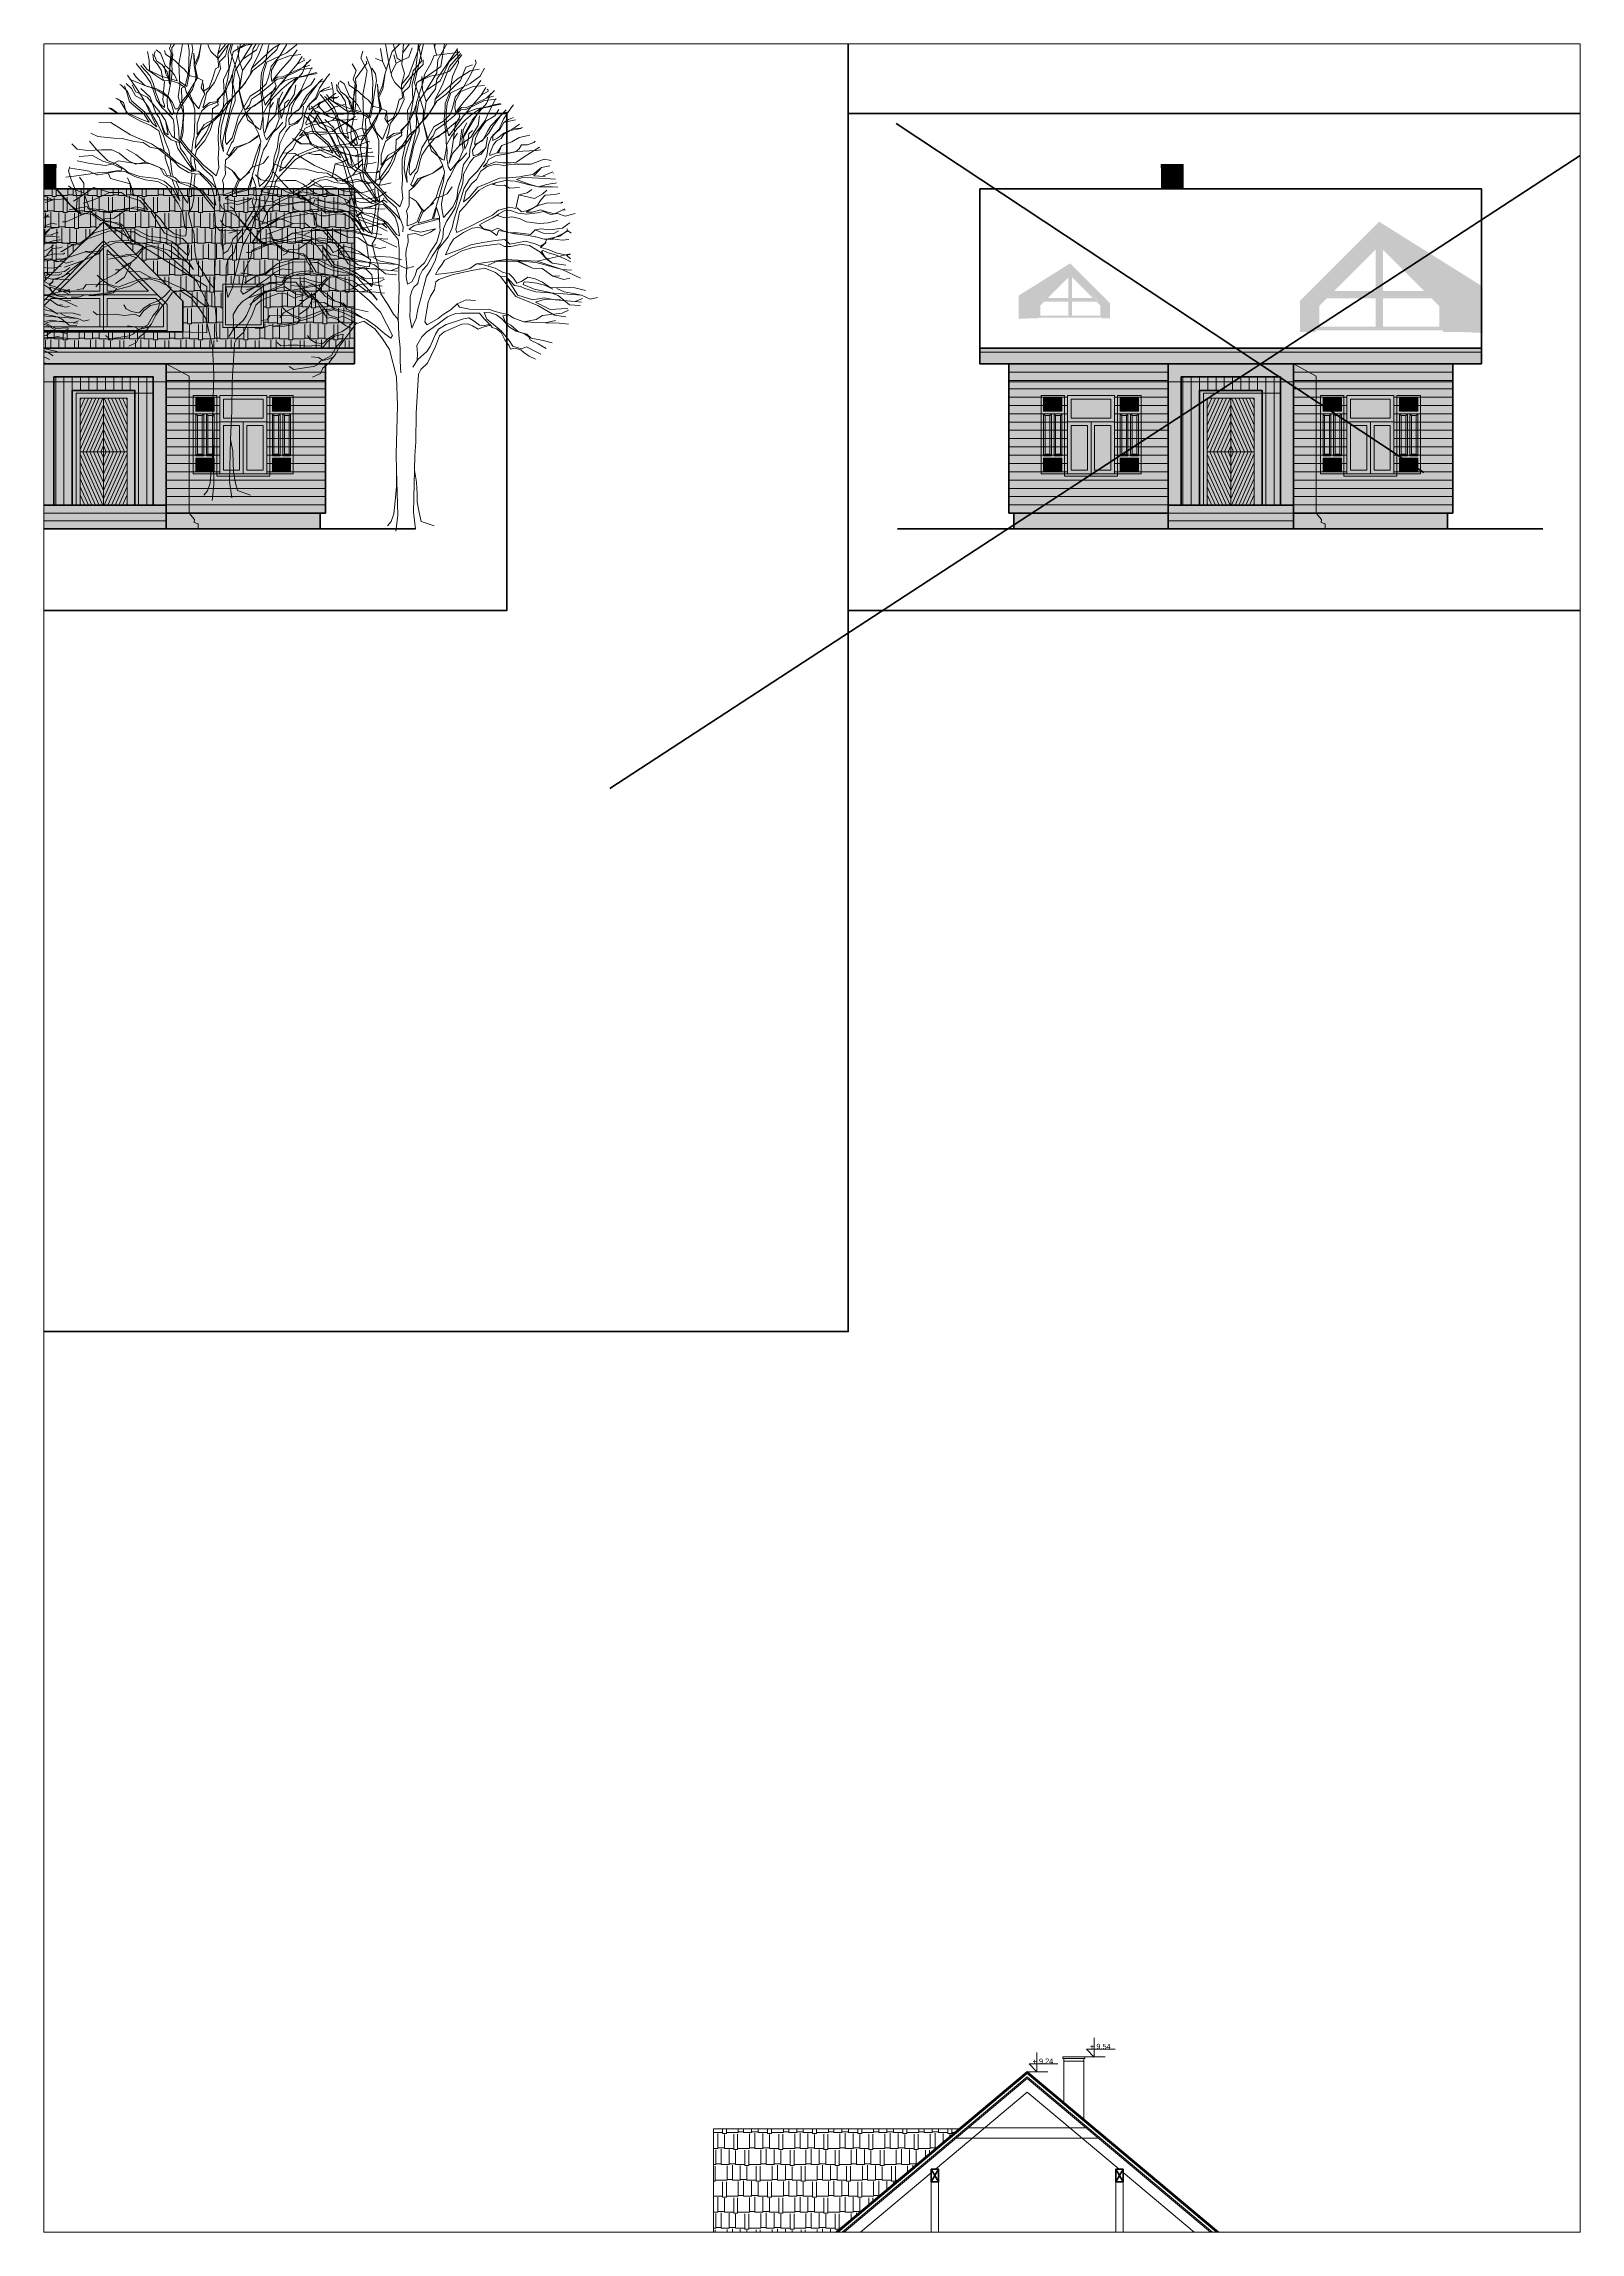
# Paper-space layout 'Layout2' of a CAD drawing. Header units: millimetres. Extents: x -2 to 293, y -16 to 403.
# The model-space entities are those that its viewports show. They can reach past a viewport. Long polylines and large blocks are cut down to what shows.
import ezdxf

# ---------------------------------------------------------------- set-up
doc = ezdxf.new("R2010")
doc.units = ezdxf.units.MM
doc.linetypes.add('DASHED', pattern=[19.05, 12.7, -6.35])
for name, color, linetype, lineweight in [('A-ELEWACJA CIENKA', 11, 'Continuous', 13), ('A-murowane', 3, 'Continuous', 35), ('A-p.widokowa', 6, 'Continuous', 15), ('A-pod', 6, 'DASHED', 15), ('A-RYS ELEWACJI', 30, 'Continuous', 35), ('A-w.ocieplenie', 4, 'BATTING', 5), ('A-wykończenie', 4, 'Continuous', 5), ('B-CIENIE', 251, 'Continuous', 0), ('B-DACHÓWKA', 250, 'Continuous', 0), ('B-KOTY', 23, 'Continuous', 9), ('B-materiały', 9, 'Continuous', 0), ('B-opis', 7, 'Continuous', 0), ('B-SZKŁO', 153, 'Continuous', 0), ('C-DACH', 41, 'Continuous', 9), ('C-DACH CIENKA', 191, 'Continuous', 0)]:
    doc.layers.add(name, color=color, linetype=linetype, lineweight=lineweight)
doc.layers.add('bowe drewno', color=7, linetype='Continuous', true_color=0x51432a)
doc.layers.add('new drewno jasne', color=7, linetype='Continuous', lineweight=0, true_color=0xc0802e)
doc.styles.get("Standard").update_dxf_attribs({"font": 'arial.ttf'})
doc.linetypes.add('BATTING', pattern='A,0.00254,-2.54,[134,ltypeshp.shx,S=2.54,R=0,X=-2.54,Y=0],-5.08,[134,ltypeshp.shx,S=2.54,R=180,X=2.54,Y=0],-2.54', length=10.16254)

# ---------------------------------------------------------------- blocks, each defined once
blk = doc.blocks.new('A$C541A32F6')
at = {"layer": 'A-ELEWACJA CIENKA'}
for p, q in [((-90, -50), (0, -50)), ((-45, -50), (-45, -150)), ((-90, -150), (0, -150))]:
    blk.add_line(p, q, dxfattribs=at)
blk.add_lwpolyline([(-90, 0), (0, 0), (0, -150), (-90, -150), (-90, 0)], dxfattribs=at)
for points in [[(-7, -43), (-83, -43), (-83, -7), (-7, -7)], [(-52, -57), (-52, -143), (-83, -143), (-83, -57)], [(-7, -57), (-7, -143), (-38, -143), (-38, -57)]]:
    blk.add_lwpolyline(points, close=True, dxfattribs=at)
blk = doc.blocks.new('A$C3D683AFF')
at = {"layer": 'new drewno jasne', "transparency": 33554648}
h = blk.add_hatch(color=256, dxfattribs=at)
h.dxf.hatch_style = 1
h.paths.add_polyline_path([(-45, -150), (0, -150), (0, 0), (-45, 0)])
h = blk.add_hatch(color=256, dxfattribs=at)
h.dxf.hatch_style = 1
h.paths.add_polyline_path([(-40, -30), (-5, -30), (-5, -5), (-40, -5)])
h = blk.add_hatch(color=256, dxfattribs=at)
h.dxf.hatch_style = 1
h.paths.add_polyline_path([(-40, -35), (-25, -35), (-25, -115), (-40, -115)])
h = blk.add_hatch(color=256, dxfattribs=at)
h.dxf.hatch_style = 1
h.paths.add_polyline_path([(-20, -35), (-5, -35), (-5, -115), (-20, -115)])
h = blk.add_hatch(color=256, dxfattribs=at)
h.dxf.hatch_style = 1
h.paths.add_polyline_path([(-40, -145), (-5, -145), (-5, -120), (-40, -120)])
at = {"layer": 'A-ELEWACJA CIENKA'}
blk.add_lwpolyline([(-45, -150), (0, -150), (0, 0), (-45, 0)], close=True, dxfattribs=at)
at = {"layer": 'B-materiały'}
for p, q in [((-38, -7), (-40, -5)), ((-40, -30), (-38, -28)), ((-40, -35), (-37, -38)), ((-28, -38), (-25, -35)), ((-20, -35), (-17, -38)), ((-8, -38), (-5, -35)), ((-7, -7), (-5, -5)), ((-7, -28), (-5, -30)), ((-40, -115), (-37, -112)), ((-38, -122), (-40, -120)), ((-28, -112), (-25, -115)), ((-20, -115), (-17, -112)), ((-8, -112), (-5, -115)), ((-7, -122), (-5, -120)), ((-40, -145), (-38, -143)), ((-7, -143), (-5, -145))]:
    blk.add_line(p, q, dxfattribs=at)
for points in [[(-40, -30), (-5, -30), (-5, -5), (-40, -5)], [(-40, -35), (-25, -35), (-25, -115), (-40, -115)], [(-38, -28), (-7, -28), (-7, -7), (-38, -7)], [(-37, -38), (-28, -38), (-28, -112), (-37, -112)], [(-5, -115), (-20, -115), (-20, -35), (-5, -35)], [(-20, -35), (-5, -35), (-5, -115), (-20, -115)], [(-8, -112), (-17, -112), (-17, -38), (-8, -38)], [(-17, -38), (-8, -38), (-8, -112), (-17, -112)], [(-40, -120), (-5, -120), (-5, -145), (-40, -145)], [(-38, -143), (-7, -143), (-7, -122), (-38, -122)]]:
    blk.add_lwpolyline(points, close=True, dxfattribs=at)
blk = doc.blocks.new('A$C2EBD462E')
at = {"layer": 'B-materiały'}
for p, q in [((-89.6, 900.2), (-93.9, 926.1)), ((-80.3, 908.3), (-42.3, 948.3)), ((-70.8, 895.9), (-78.9, 923.4)), ((-62.3, 883.9), (-56.8, 944.5)), ((-59.5, 907.5), (-46.8, 924.5)), ((-48.4, 862.4), (-18.7, 944.2)), ((-46.8, 924.5), (-46.6, 938.1)), ((-38, 848.4), (-15.6, 943)), ((-36.6, 949.8), (-23.9, 891)), ((-35.7, 869.5), (-27.5, 947.7)), ((1.4, 915.6), (-1.5, 927.7)), ((0.5, 917), (4.6, 930.9)), ((7.2, 892.9), (26, 926.7)), ((20.4, 928.9), (12.7, 879.9)), ((-149.2, 872.2), (-157.3, 885)), ((-150.5, 856.5), (-129, 886.1)), ((-136.5, 909.2), (-140.3, 896.1)), ((-140.3, 896.1), (-128.5, 872.2)), ((-129, 886.1), (-130, 890.2)), ((-129, 896.1), (-129.5, 899.2)), ((-120.2, 873.5), (-129, 896.1)), ((-99.1, 890.2), (-112.1, 895.4)), ((-99.1, 890.7), (-102.9, 914.4)), ((-91.9, 874.3), (-99.1, 890.2)), ((-93.8, 866.9), (-80.3, 908.3)), ((-84.5, 873.8), (-89.6, 900.2)), ((-82.1, 867.3), (-72.8, 885.8)), ((-72.8, 885.8), (-77.5, 902.3)), ((-72.8, 886.4), (-48.9, 897.7)), ((-61.6, 889.6), (-70.8, 895.9)), ((-56.8, 866.6), (-62.3, 883.9)), ((-48.9, 897.7), (-42.2, 915.6)), ((-45.5, 858.5), (-21.2, 883.9)), ((-23.9, 891), (-40, 871.7)), ((-21.2, 883.9), (-21.2, 892.9)), ((-21.2, 892.9), (-21.2, 883.9)), ((-18.9, 864.3), (-6.5, 885.8)), ((-6.5, 885.8), (-0.4, 901)), ((-0.4, 901), (49, 907.5)), ((4.6, 902.3), (0.5, 917)), ((5.2, 855.5), (44.5, 913.6)), ((5.2, 867.7), (7.2, 892.9)), ((28.7, 888.8), (11.7, 852.5)), ((48.4, 908.4), (28.7, 888.8)), ((29.5, 879.9), (51, 904.8)), ((53, 902.2), (29.5, 870.7)), ((34.9, 860.6), (46.5, 886.9)), ((46.5, 886.9), (43.8, 914.6)), ((73.6, 882.9), (60.6, 878.8)), ((68.9, 862.6), (80.1, 886.9)), ((80.1, 886.9), (78.4, 892.9)), ((-196.9, 849.6), (-193.7, 833.2)), ((-185.7, 833.9), (-187, 845.3)), ((-182.3, 850), (-184.4, 842.5)), ((-184.4, 842.5), (-178.9, 831.2)), ((-172.1, 846.5), (-180.6, 852.5)), ((-162.5, 822.2), (-172.1, 846.5)), ((-162.8, 844.4), (-164.6, 851.4)), ((-144.9, 832.1), (-162.8, 844.4)), ((-154.9, 855.3), (-149.2, 872.2)), ((-151.4, 847), (-154.9, 855.3)), ((-154.2, 825.2), (-151.4, 847)), ((-153.1, 825.2), (-149.6, 842.6)), ((-149.6, 842.6), (-150.5, 856.5)), ((-148.5, 844.3), (-150.3, 826.9)), ((-132.4, 849.2), (-136.9, 826.2)), ((-128.5, 872.2), (-132.4, 849.2)), ((-117.4, 851.2), (-120.2, 873.5)), ((-112.2, 865.9), (-119.7, 876.9)), ((-118, 830), (-117.4, 851.2)), ((-114.6, 830.1), (-110.2, 852.5)), ((-110.2, 852.5), (-112.2, 865.9)), ((-106.4, 825.1), (-108.4, 846.3)), ((-108.4, 846.3), (-107.4, 822.9)), ((-98.9, 843.3), (-106.4, 825.1)), ((-93.8, 866.9), (-98.9, 843.3)), ((-98.6, 837.2), (-93.8, 866.9)), ((-80.2, 858.9), (-84.5, 873.8)), ((-75.5, 849.5), (-80.2, 858.9)), ((-61.7, 835.9), (-75.5, 849.5)), ((-62.5, 845.3), (-56.8, 866.6)), ((-62.5, 845.3), (-48.4, 862.4)), ((-62.2, 833.1), (-62.5, 845.3)), ((-61.7, 835.9), (-45.5, 858.5)), ((-47.5, 841.4), (-59.3, 829.8)), ((-40, 871.7), (-47.5, 841.4)), ((-42.4, 845.8), (-35.7, 869.5)), ((-41.1, 816.8), (-42.4, 845.8)), ((-33.2, 849.2), (-40.5, 815.7)), ((-27.7, 819.9), (-38, 848.4)), ((-9.9, 863.6), (-33.2, 849.2)), ((-7.9, 861.4), (-31.4, 850.3)), ((-27.5, 830.6), (-21.3, 850.3)), ((-22.2, 835.1), (-23.9, 860.6)), ((-21.3, 850.3), (-18.9, 864.3)), ((-15.4, 834), (5.2, 867.7)), ((11.7, 852.5), (-15.4, 834)), ((12.7, 879.9), (-9.9, 863.6)), ((13.7, 865.5), (-7.9, 861.4)), ((1.9, 817.3), (43.9, 855.8)), ((1.9, 817.3), (15.4, 843.3)), ((2.4, 837.3), (5.2, 855.5)), ((29.5, 870.7), (13.7, 865.5)), ((15.4, 843.3), (29.5, 879.9)), ((50.3, 853.3), (23, 827)), ((29, 829.2), (34.9, 860.6)), ((69.1, 847.3), (31.5, 829.2)), ((39.8, 821.1), (56.6, 841.6)), ((43.9, 855.8), (69.1, 871.7)), ((60.6, 878.8), (50.3, 853.3)), ((74.6, 841.4), (51.1, 832.2)), ((56.6, 841.6), (68.9, 862.6)), ((69.1, 871.7), (85.9, 874.7)), ((87.7, 861.4), (69.1, 847.3)), ((96.3, 843.7), (74.6, 841.4)), ((75.2, 833.1), (89.5, 852.9)), ((96.2, 876.9), (87.7, 861.4)), ((89.7, 825.1), (99.1, 839.9)), ((-216.3, 776.3), (-235, 804.2)), ((-201.8, 784.3), (-231.7, 796.9)), ((-218.9, 800.6), (-223.6, 808.3)), ((-201.8, 784.3), (-218.9, 800.6)), ((-216.7, 824.2), (-218.5, 826.3)), ((-201.2, 805), (-216.7, 824.2)), ((-209.8, 822.5), (-208.3, 821)), ((-208.3, 821), (-192.7, 803.5)), ((-198.4, 815.9), (-206.1, 826.2)), ((-191.3, 790.2), (-201.2, 805)), ((-181, 803.8), (-198.4, 815.9)), ((-193.7, 833.2), (-192.9, 812.9)), ((-192.9, 812.9), (-170.9, 802.4)), ((-192.7, 803.5), (-186.2, 789.2)), ((-178.2, 825.7), (-185.7, 833.9)), ((-167.9, 794.7), (-181, 803.8)), ((-178.9, 831.2), (-169.2, 824.2)), ((-170.7, 813.6), (-178.2, 825.7)), ((-170.9, 802.4), (-155.7, 797.8)), ((-168.1, 799.1), (-170.7, 813.6)), ((-169.2, 824.2), (-159.4, 810)), ((-164.5, 791.4), (-168.1, 799.1)), ((-165.3, 822.1), (-161.6, 807.1)), ((-154.5, 815.1), (-162.5, 822.2)), ((-161.6, 807.1), (-156.2, 795.5)), ((-159.4, 810), (-155.6, 793.8)), ((-155.7, 797.8), (-140, 793.1)), ((-155.6, 793.8), (-155.5, 811.7)), ((-155.5, 811.7), (-153.1, 825.2)), ((-154.9, 787.2), (-154.3, 806.2)), ((-145.3, 804.7), (-154.5, 815.1)), ((-154.3, 806.2), (-154.2, 825.2)), ((-149.9, 810.2), (-151.7, 794.5)), ((-150.3, 826.9), (-149.9, 810.2)), ((-140, 793.1), (-145.3, 804.7)), ((-132.3, 820.1), (-144.9, 832.1)), ((-136.9, 826.2), (-135.3, 783.7)), ((-126.6, 815.8), (-132.3, 820.1)), ((-116.2, 803.2), (-126.6, 815.8)), ((-124.6, 783.4), (-118.6, 810.4)), ((-121.8, 782.4), (-117.9, 802.1)), ((-118.6, 810.4), (-118, 830)), ((-117.9, 802.1), (-114.6, 830.1)), ((-103.9, 800.7), (-116.2, 803.2)), ((-110.7, 783.8), (-101, 799.1)), ((-107.4, 822.9), (-103.9, 800.7)), ((-106, 820.8), (-98.6, 837.2)), ((-101, 799.1), (-106, 820.8)), ((-102.9, 809.1), (-104.8, 794.6)), ((-90.8, 794.3), (-103.9, 800.7)), ((-78.8, 780.7), (-72.5, 797)), ((-72.5, 797), (-66.8, 816.2)), ((-57.3, 816.4), (-69, 790.4)), ((-66.8, 816.2), (-60.8, 819.7)), ((-60.8, 819.7), (-61.7, 835.9)), ((-59.3, 829.8), (-57.3, 816.4)), ((-51.2, 795.3), (-41.1, 816.8)), ((-43.4, 797.8), (-47.5, 780.4)), ((-40.5, 815.7), (-43.4, 797.8)), ((-39.4, 790.6), (-35.3, 805.2)), ((-35.1, 797.4), (-33.7, 810.9)), ((-34, 777.9), (-35.1, 797.4)), ((-33.7, 810.9), (-27.5, 830.6)), ((-29.3, 813.2), (-33.7, 787.4)), ((-15.4, 834), (-29.3, 813.2)), ((-20.2, 796.6), (-27.7, 819.9)), ((-15.4, 812.9), (-22.2, 835.1)), ((-21.7, 775.4), (-20.2, 796.6)), ((-21.2, 773.3), (-15.4, 812.9)), ((-15.4, 812.9), (2.4, 837.3)), ((-10.3, 789.1), (0.5, 806.7)), ((4.8, 813.5), (-6, 795.9)), ((0.5, 806.7), (1.9, 817.3)), ((23, 827), (4.8, 813.5)), ((19.1, 778.1), (20.7, 801.6)), ((20.7, 801.6), (21.1, 808.9)), ((21.1, 808.9), (29, 829.2)), ((25, 809), (23.2, 791.1)), ((31.5, 829.2), (25, 809)), ((30.5, 787.9), (34.7, 800.3)), ((51.1, 796.6), (34, 781.8)), ((34.7, 800.3), (39.8, 821.1)), ((40.5, 813.8), (39.7, 801.5)), ((39.7, 801.5), (41.1, 792.1)), ((51.1, 832.2), (40.5, 813.8)), ((41.1, 792.1), (52, 801.3)), ((43.2, 794.9), (57.3, 812.6)), ((60.6, 797.7), (51.1, 796.6)), ((52, 801.3), (60.4, 800.4)), ((55.2, 784.6), (89.7, 825.1)), ((55.8, 744.8), (88.4, 799.4)), ((57.3, 812.6), (75.2, 833.1)), ((60.4, 800.4), (81.9, 810.4)), ((96.2, 814.8), (60.6, 797.7)), ((65, 793.2), (80.6, 798.6)), ((88.4, 799.4), (73.5, 789)), ((73.6, 778.2), (100, 808.8)), ((80.6, 798.6), (128.1, 807.6)), ((80.6, 798.6), (101.1, 802.5)), ((81.9, 810.4), (100.1, 819.2)), ((108.4, 803.2), (88.4, 799.4)), ((89.7, 825.1), (104.5, 833.1)), ((118.9, 817.6), (96.2, 814.8)), ((100, 808.8), (108.3, 829)), ((100.1, 819.2), (115.4, 834.2)), ((100.1, 819.2), (113.7, 823.1)), ((101.1, 802.5), (113.9, 806.2)), ((101.5, 836.4), (103, 834.7)), ((103.1, 789.7), (116, 814.8)), ((113.9, 806.2), (126.7, 809.2)), ((116, 814.8), (117.8, 818.7)), ((123.5, 797.7), (116, 785.5)), ((132.4, 779.3), (146.4, 800.3)), ((137, 796.1), (137.8, 797.2)), ((146.4, 800.3), (151.9, 806.6)), ((-255.3, 758.9), (-257.9, 760.1)), ((-242.9, 752), (-255.3, 758.9)), ((-250.1, 786.1), (-248.3, 785.5)), ((-249.1, 754.6), (-235.1, 731.5)), ((-248.3, 785.5), (-235.1, 773.3)), ((-237.9, 775.6), (-240.8, 784.1)), ((-238, 788), (-227.9, 778.6)), ((-231.7, 753.4), (-237.9, 775.6)), ((-235.1, 773.3), (-227.5, 755.1)), ((-227.9, 778.6), (-219.7, 764.9)), ((-227.5, 755.1), (-202.2, 733.7)), ((-226.5, 785.5), (-219.3, 772.2)), ((-219.7, 764.9), (-204.4, 756.3)), ((-219.3, 772.2), (-197.4, 762.2)), ((-204.2, 757), (-216.3, 776.3)), ((-191.9, 762.2), (-209.7, 778.5)), ((-204.4, 756.3), (-194.5, 741.5)), ((-178.9, 705.2), (-204.2, 757)), ((-191.6, 781.2), (-201.8, 784.3)), ((-198.4, 782.7), (-182.1, 779.2)), ((-197.4, 762.2), (-175.1, 735.9)), ((-180.9, 731.2), (-191.9, 762.2)), ((-176.4, 774.3), (-191.6, 781.2)), ((-184.7, 772.4), (-191.3, 790.2)), ((-186.2, 789.2), (-181.4, 772.5)), ((-179.8, 756.9), (-184.7, 772.4)), ((-182.1, 779.2), (-168.5, 772.3)), ((-181.4, 772.5), (-176.6, 759.8)), ((-169.4, 742.1), (-179.8, 756.9)), ((-176.6, 759.8), (-172.9, 748.7)), ((-156.5, 761.4), (-176.4, 774.3)), ((-168.5, 772.3), (-157.7, 763.6)), ((-151.2, 793.4), (-167.9, 794.7)), ((-167.6, 756.7), (-166.3, 772.9)), ((-164.5, 746.7), (-167.6, 756.7)), ((-166.3, 772.9), (-164.5, 791.4)), ((-159.2, 759.7), (-159.6, 750.7)), ((-156.2, 770.9), (-159.2, 759.7)), ((-157.7, 763.6), (-149, 752.1)), ((-150.6, 747), (-156.5, 761.4)), ((-156.2, 795.5), (-154.9, 787.2)), ((-151.7, 794.5), (-156.2, 770.9)), ((-137.6, 788.7), (-151.2, 793.4)), ((-135.3, 783.7), (-138.1, 763)), ((-138.1, 763), (-128.3, 730.3)), ((-124.6, 780.7), (-137.6, 788.7)), ((-136.6, 792.6), (-121.8, 782.4)), ((-124, 757.2), (-133.7, 743.6)), ((-133.3, 751.4), (-121.4, 765.1)), ((-131.8, 779.4), (-124.6, 783.4)), ((-131.2, 754.8), (-131.8, 779.4)), ((-128.7, 743.7), (-131.2, 754.8)), ((-122.7, 772.3), (-124.6, 780.7)), ((-115.9, 769.1), (-124, 757.2)), ((-110.4, 751.4), (-122.7, 772.3)), ((-121.4, 765.1), (-110.7, 783.8)), ((-117.1, 770.8), (-110.5, 753.6)), ((-111.1, 777.1), (-115.9, 769.1)), ((-104.8, 794.6), (-111.1, 777.1)), ((-99, 740), (-92.7, 756.3)), ((-94.4, 780.3), (-90.8, 794.3)), ((-87.4, 768.7), (-94.4, 780.3)), ((-92.7, 756.3), (-87.4, 768.7)), ((-87.1, 754.8), (-91.2, 741.8)), ((-90.7, 788.2), (-89.2, 773.7)), ((-89.2, 773.7), (-78.8, 780.7)), ((-84.1, 770.5), (-87.1, 754.8)), ((-69, 790.4), (-84.1, 770.5)), ((-63.7, 757), (-47.8, 772.5)), ((-61.7, 747.6), (-63.7, 757)), ((-62.5, 756.5), (-47.4, 775.3)), ((-61.3, 753.7), (-62.5, 756.5)), ((-28.2, 769.7), (-54.1, 732.1)), ((-51.6, 745.6), (-50, 770.2)), ((-50, 770.2), (-51.2, 795.3)), ((-47.8, 772.5), (-40, 793.4)), ((-47.5, 780.4), (-44.7, 758.1)), ((-47.4, 775.3), (-39.4, 790.6)), ((-47.3, 749.6), (-34.1, 760.6)), ((-44.7, 758.1), (-43.8, 745.8)), ((-39.1, 737.5), (-34.6, 758.9)), ((-29, 755.1), (-38.9, 728.1)), ((-34.6, 758.9), (-34, 777.9)), ((-34.1, 760.6), (-19, 779.4)), ((-33.7, 787.4), (-29.3, 767.4)), ((-29.3, 767.4), (-29, 755.1)), ((-15.7, 781.7), (-28.2, 769.7)), ((-16.8, 758.2), (-21.7, 775.4)), ((-13.6, 740.8), (-21.2, 773.3)), ((-19, 779.4), (-10.3, 789.1)), ((-9.4, 732.7), (-16.8, 758.2)), ((-6, 795.9), (-15.7, 781.7)), ((-12.5, 742.7), (-0.7, 764.2)), ((2.2, 758.1), (-1.9, 746.9)), ((-0.7, 764.2), (17.5, 775.3)), ((25.2, 757), (1.5, 742.5)), ((17.6, 768.6), (2.2, 758.1)), ((7, 744.8), (25.7, 759.8)), ((17.5, 775.3), (30.5, 787.9)), ((34, 781.8), (17.6, 768.6)), ((22.5, 751.9), (19.1, 778.1)), ((23.2, 791.1), (23.2, 767)), ((23.2, 767), (28.2, 747.1)), ((25.7, 759.8), (48.6, 778.8)), ((28.2, 747.1), (40.6, 763.6)), ((43, 760.3), (33.3, 746.6)), ((37, 740.8), (40, 768.2)), ((40, 768.2), (49.3, 783.3)), ((40.6, 763.6), (55.2, 784.6)), ((59.9, 777.5), (43, 760.3)), ((49.3, 783.3), (45.5, 794.5)), ((48.3, 728.6), (53.1, 760)), ((52.9, 741.5), (73.6, 778.2)), ((52.9, 741.5), (55.8, 760)), ((55.2, 784.6), (65, 793.2)), ((55.8, 760), (62.3, 772.2)), ((73.5, 789), (59.9, 777.5)), ((73.6, 757), (66.1, 750.8)), ((69.9, 744.8), (83.9, 767.1)), ((74.6, 746), (83.8, 757.4)), ((85.5, 756.3), (79.2, 742.2)), ((83.8, 757.4), (97.3, 776.2)), ((83.9, 767.1), (86.9, 785.5)), ((98.9, 775.2), (85.5, 756.3)), ((92.7, 737.5), (101.7, 755.6)), ((97.3, 776.2), (103.1, 789.7)), ((116, 785.5), (98.9, 775.2)), ((101.7, 755.6), (108.7, 766.4)), ((112.1, 764.8), (104.6, 752.3)), ((108.7, 766.4), (125.1, 783.6)), ((109.3, 744.1), (124.5, 760.1)), ((131, 790.4), (112.1, 764.8)), ((125.7, 759), (112.5, 748.6)), ((124.5, 760.1), (132.4, 779.3)), ((125.1, 783.6), (137, 796.1)), ((133.2, 772.6), (125.7, 759)), ((141.4, 793.3), (131, 790.4)), ((133.1, 751.9), (148.6, 759)), ((142, 778.4), (133.2, 772.6)), ((152.6, 777.4), (133.2, 772.6)), ((145.3, 757.2), (133.2, 750.2)), ((152, 781.9), (142, 778.4)), ((166.4, 761.1), (145.3, 757.2)), ((148.6, 759), (163.3, 769.7)), ((151.3, 761.3), (165.3, 761.7)), ((155.6, 778), (152.6, 777.4)), ((165.3, 761.7), (169.3, 763.2)), ((-290.5, 714.3), (-266.9, 713.4)), ((-270, 741.3), (-271.3, 741.3)), ((-271, 741.8), (-266, 740.2)), ((-256.3, 732.1), (-270, 741.3)), ((-266.9, 713.4), (-229.5, 690.1)), ((-266, 740.2), (-254.1, 731.6)), ((-237.3, 730.9), (-256.3, 732.1)), ((-254.1, 731.6), (-237.3, 731.5)), ((-237.3, 731.5), (-242.9, 752)), ((-211.8, 716.5), (-237.3, 730.9)), ((-235.1, 731.5), (-220.4, 725.2)), ((-219.2, 743.1), (-231.7, 753.4)), ((-220.4, 725.2), (-204.6, 718.3)), ((-203.8, 730.1), (-219.2, 743.1)), ((-190.9, 708), (-211.8, 716.5)), ((-204.6, 718.3), (-193.9, 714.1)), ((-193.9, 714.1), (-203.8, 730.1)), ((-202.2, 733.7), (-187.2, 711.5)), ((-194.5, 741.5), (-185.1, 723.3)), ((-185.1, 723.3), (-178.1, 711.2)), ((-174.5, 723.5), (-180.9, 731.2)), ((-175.1, 735.9), (-162.8, 717.4)), ((-174.5, 723.5), (-163.8, 694.1)), ((-169.7, 706.9), (-174.5, 723.5)), ((-172.9, 748.7), (-164.4, 742.2)), ((-161.4, 734.5), (-169.4, 742.1)), ((-164.4, 742.2), (-164.5, 746.7)), ((-162.8, 717.4), (-156.6, 698.8)), ((-157.3, 690.1), (-162.8, 717.4)), ((-147.6, 719.7), (-161.4, 734.5)), ((-159.6, 750.7), (-158.2, 740.7)), ((-158.2, 740.7), (-149.5, 728.6)), ((-146.8, 732.6), (-150.6, 747)), ((-149.5, 728.6), (-146.8, 732.6)), ((-149, 752.1), (-144.2, 739.9)), ((-145.7, 708.6), (-147.6, 719.7)), ((-144.2, 739.9), (-139.2, 739.5)), ((-139.1, 735.6), (-141.6, 724.9)), ((-141.6, 724.9), (-139, 711)), ((-139.2, 739.5), (-133.3, 751.4)), ((-133.7, 743.6), (-139.1, 735.6)), ((-128.3, 730.3), (-130, 707.9)), ((-127.2, 729.2), (-128.7, 743.7)), ((-128.5, 712.4), (-127.2, 729.2)), ((-110.5, 753.6), (-99, 740)), ((-106.2, 738.1), (-110.4, 751.4)), ((-106.9, 699.5), (-106.3, 721.9)), ((-106.3, 721.9), (-106.2, 738.1)), ((-95.9, 728.3), (-101.6, 710.8)), ((-93.3, 736.2), (-95.9, 728.3)), ((-82.4, 745.4), (-93.3, 736.2)), ((-91.2, 741.8), (-77.5, 751.7)), ((-88.2, 710.1), (-72.2, 718.8)), ((-83.9, 695.1), (-73.3, 719.4)), ((-63, 752.6), (-82.4, 745.4)), ((-68.3, 718.9), (-78.1, 710.3)), ((-77.5, 751.7), (-61.3, 753.7)), ((-72.1, 714.4), (-77.3, 698.6)), ((-73.3, 719.4), (-72.7, 739.5)), ((-72.7, 739.5), (-61.7, 747.6)), ((-72.2, 718.8), (-60.7, 729.2)), ((-54.1, 732.1), (-68.3, 718.9)), ((-61.2, 701.8), (-56.2, 725.9)), ((-60.7, 729.2), (-47.3, 749.6)), ((-56.2, 725.9), (-51.6, 745.6)), ((-51.1, 723.8), (-56.2, 704.7)), ((-43.8, 745.8), (-51.1, 723.8)), ((-48.2, 698.8), (-43.7, 718.4)), ((-43.7, 718.4), (-39.1, 737.5)), ((-38.9, 728.1), (-42.9, 710.6)), ((-28.8, 704.8), (-23.7, 724)), ((-23.7, 724), (-12.5, 742.7)), ((-13.7, 725.3), (-23.4, 710)), ((1.5, 742.5), (-13.7, 725.3)), ((-1.9, 746.9), (-9.6, 738.8)), ((-9.6, 738.8), (7, 744.8)), ((4.5, 714.1), (-9.4, 732.7)), ((-8.9, 729.6), (-5.1, 718.3)), ((-5.1, 718.3), (5.1, 710.2)), ((15, 693.7), (4.5, 714.1)), ((19.3, 700.5), (23.7, 724.6)), ((23.7, 724.6), (22.5, 751.9)), ((33.3, 746.6), (23.6, 729.6)), ((23.6, 729.6), (24.5, 718.5)), ((24.5, 718.5), (24.3, 703.4)), ((27.7, 694.1), (35.3, 713.4)), ((28.7, 697.1), (33.3, 715.3)), ((33.3, 715.3), (37, 740.8)), ((35.3, 713.4), (48.3, 728.6)), ((37, 740.8), (44.5, 751.9)), ((47.8, 701.2), (55.2, 719.8)), ((48.3, 728.6), (69.9, 744.8)), ((55.2, 719.8), (52.9, 741.5)), ((62.3, 714.5), (53.9, 704.1)), ((58.6, 721.5), (55.8, 744.8)), ((64.3, 734.5), (58.6, 721.5)), ((66.1, 750.8), (64.3, 734.5)), ((67.8, 707.3), (68.5, 721.2)), ((68.5, 721.2), (72.1, 734.2)), ((72.1, 734.2), (74.6, 746)), ((80.6, 730.5), (73.6, 719.7)), ((73.6, 719.7), (74.4, 709.1)), ((79.2, 742.2), (77.2, 730.4)), ((77.2, 730.4), (92.7, 737.5)), ((93.2, 739.2), (80.6, 730.5)), ((85, 712.2), (96.5, 721.4)), ((98.9, 724.5), (89.7, 712.3)), ((104.6, 752.3), (93.2, 739.2)), ((101.7, 744.6), (98.9, 724.5)), ((100.7, 709.2), (104, 730.5)), ((104, 730.5), (109.3, 744.1)), ((113, 729.1), (106.2, 713.3)), ((106.2, 713.3), (106.8, 709.4)), ((106.8, 709.4), (120.6, 714.7)), ((112.5, 748.6), (112.2, 738)), ((112.2, 738), (121.1, 742.7)), ((119.5, 737.6), (113, 729.1)), ((128.3, 742.3), (119.5, 737.6)), ((120.6, 714.7), (129.2, 728.9)), ((121.1, 742.7), (133.1, 751.9)), ((126.6, 722.7), (122.9, 714.8)), ((122.9, 714.8), (142.5, 713.6)), ((133.2, 750.2), (128.3, 742.3)), ((129.2, 728.9), (148.6, 735.5)), ((154.7, 716.7), (135.8, 712.3)), ((142.5, 713.6), (156.3, 717.3)), ((148.6, 735.5), (162.4, 743.7)), ((156.3, 717.3), (162.4, 721.9)), ((156.3, 717.3), (195.7, 719.3)), ((162.4, 743.7), (177.4, 747.4)), ((162.4, 721.9), (167.2, 729.9)), ((167.2, 729.9), (178.4, 729.6)), ((170, 705.4), (186.5, 715.8)), ((177.4, 747.4), (183, 748.4)), ((178.4, 729.6), (190.5, 734.4)), ((186.5, 715.8), (201.4, 725.3)), ((190.5, 734.4), (193.5, 737)), ((195.7, 719.3), (204.4, 720.1)), ((-342.1, 672.7), (-331.9, 662.7)), ((-308.3, 677.9), (-295.2, 662.7)), ((-292, 686.5), (-305.5, 693.2)), ((-261.8, 683.9), (-292, 686.5)), ((-245.6, 683.2), (-261.8, 683.9)), ((-222.5, 677.1), (-245.6, 683.2)), ((-229.5, 690.1), (-189.5, 672.9)), ((-205.2, 675.3), (-222.5, 677.1)), ((-191.6, 666.7), (-205.2, 675.3)), ((-175.6, 697.8), (-190.9, 708)), ((-189.5, 672.9), (-178.1, 665.4)), ((-187.2, 711.5), (-178.9, 705.2)), ((-178.1, 711.2), (-167, 690.2)), ((-171.3, 683.4), (-175.6, 697.8)), ((-164.3, 657.3), (-171.3, 683.4)), ((-164.8, 691.9), (-169.7, 706.9)), ((-167, 690.2), (-162.7, 675.8)), ((-151.7, 680.5), (-164.8, 691.9)), ((-163.8, 694.1), (-157.3, 690.1)), ((-162.7, 675.8), (-156.2, 660.9)), ((-156.6, 698.8), (-150.7, 687.3)), ((-141, 676.9), (-151.7, 680.5)), ((-150.7, 687.3), (-144.5, 683.5)), ((-145.1, 685.2), (-145.7, 708.6)), ((-144.5, 683.5), (-133.7, 676.5)), ((-139, 664.1), (-142.6, 676.4)), ((-132.6, 675.4), (-141, 676.9)), ((-139, 711), (-137, 697.7)), ((-137, 697.7), (-136.5, 678.4)), ((-136.4, 676.1), (-133.9, 663.7)), ((-130, 707.9), (-133.8, 682.1)), ((-133.8, 682.1), (-119.4, 663.5)), ((-133.7, 676.5), (-131.6, 681)), ((-123.3, 663.4), (-132.6, 675.4)), ((-131.6, 681), (-128.6, 695.6)), ((-128.6, 695.6), (-128.5, 712.4)), ((-112.5, 655.8), (-110.2, 676)), ((-110.2, 676), (-107.7, 687.2)), ((-107.7, 687.2), (-106.9, 699.5)), ((-103.7, 682.9), (-105.5, 664.4)), ((-105.5, 664.4), (-94.1, 680.3)), ((-94, 698.7), (-103.7, 682.9)), ((-87.4, 679.4), (-103.1, 660.5)), ((-101.6, 710.8), (-101.7, 690.7)), ((-101.7, 690.7), (-95.2, 699.3)), ((-95.2, 699.3), (-88.2, 710.1)), ((-94.1, 680.3), (-83.9, 695.1)), ((-78.1, 710.3), (-94, 698.7)), ((-77.3, 698.6), (-87.4, 679.4)), ((-61.6, 681.3), (-61.2, 701.8)), ((-60.5, 664.2), (-61.6, 681.3)), ((-56.2, 704.7), (-57.4, 684.6)), ((-57.4, 684.6), (-55.9, 672.3)), ((-55.9, 672.3), (-51.7, 657.9)), ((-53.2, 675.7), (-48.2, 698.8)), ((-51.7, 657.9), (-53.2, 675.7)), ((-47.5, 692.1), (-47.7, 677)), ((-47.7, 677), (-45.9, 671.5)), ((-42.9, 710.6), (-47.5, 692.1)), ((-45.9, 671.5), (-35, 684)), ((-36.4, 674.5), (-41.7, 660.9)), ((-32.1, 678.5), (-36.4, 674.5)), ((-35, 684), (-28.8, 704.8)), ((-29.5, 688.6), (-32.1, 678.5)), ((-30.6, 665.7), (-16.2, 670.5)), ((-27.5, 697.6), (-29.5, 688.6)), ((-23.4, 710), (-27.5, 697.6)), ((-2.4, 675.3), (-25.6, 665.3)), ((-16.2, 670.5), (-2.4, 675.3)), ((16.5, 690.1), (-2.4, 675.3)), ((-2.4, 675.3), (14.6, 686.9)), ((5.1, 710.2), (15.4, 701.5)), ((9.9, 649.4), (18.2, 672.7)), ((19.9, 678.1), (15, 693.7)), ((15.4, 701.5), (19.3, 700.5)), ((17.5, 660.2), (19.9, 678.1)), ((24.3, 703.4), (26.9, 688.4)), ((31.2, 670.6), (25.3, 661.5)), ((26.9, 688.4), (31, 680.6)), ((31, 680.6), (47.8, 701.2)), ((36, 681.3), (31.2, 670.6)), ((43.5, 694.4), (36, 681.3)), ((53.9, 704.1), (43.5, 694.4)), ((52, 666.6), (53.4, 679.5)), ((53.4, 679.5), (55.8, 692.4)), ((56.3, 673.5), (54.5, 656.7)), ((55.8, 692.4), (67.8, 707.3)), ((68, 696.1), (56.3, 673.5)), ((67.7, 664.2), (83, 679.7)), ((75.6, 705.8), (68, 696.1)), ((74.4, 709.1), (85, 712.2)), ((89.7, 712.3), (75.6, 705.8)), ((89.1, 679.3), (81.1, 663.5)), ((83, 679.7), (96.5, 697.9)), ((101.2, 688.5), (89.1, 679.3)), ((93.9, 687.8), (117.2, 697.3)), ((100.5, 694.7), (93.9, 687.8)), ((96.5, 697.9), (100.7, 709.2)), ((104.2, 702), (100.5, 694.7)), ((117.3, 692.9), (101.2, 688.5)), ((117.4, 708.5), (104.2, 702)), ((117.2, 697.3), (131.2, 695.4)), ((133.5, 690.5), (117.3, 692.9)), ((135.8, 712.3), (117.4, 708.5)), ((131.2, 695.4), (146.3, 695.3)), ((153, 692.6), (133.5, 690.5)), ((146.3, 695.3), (157.4, 696.7)), ((185.5, 693), (153, 692.6)), ((157.4, 696.7), (170, 705.4)), ((163.1, 668.9), (173.1, 670.8)), ((173.1, 670.8), (188.7, 672.9)), ((210.8, 702.3), (185.5, 693)), ((188.7, 672.9), (205.7, 686.7)), ((191, 670.5), (203.3, 683.8)), ((212.5, 669.5), (191, 670.5)), ((205.7, 686.7), (221.3, 689.9)), ((227.4, 678), (207.3, 670)), ((223.8, 700.1), (210.8, 702.3)), ((227.6, 675.7), (228.1, 675.8)), ((-345.8, 628.9), (-348.3, 621.1)), ((-331.9, 662.7), (-311, 659.7)), ((-306.5, 635.3), (-331.9, 640.4)), ((-302.3, 650.5), (-328.1, 648.6)), ((-311, 659.7), (-285, 661.6)), ((-277.2, 631), (-306.5, 635.3)), ((-282.5, 639.8), (-302.3, 650.5)), ((-295.2, 662.7), (-273.6, 640.6)), ((-285, 661.6), (-265.2, 661.5)), ((-265.1, 634.7), (-282.5, 639.8)), ((-263.4, 634.7), (-277.2, 631)), ((-273.6, 640.6), (-256.1, 633.8)), ((-265.2, 661.5), (-251, 654.6)), ((-246.4, 625.7), (-265.1, 634.7)), ((-252.3, 640), (-263.4, 634.7)), ((-256.1, 633.8), (-242.5, 624.6)), ((-236.6, 637.6), (-252.3, 640)), ((-251, 654.6), (-233.3, 639.9)), ((-237.1, 662.7), (-219.3, 652.6)), ((-213.6, 634.3), (-236.6, 637.6)), ((-233.3, 639.9), (-219.8, 634.1)), ((-219.8, 634.1), (-200.3, 637.4)), ((-219.3, 652.6), (-200.3, 637.4)), ((-193, 634.8), (-213.6, 634.3)), ((-200.3, 637.4), (-185.7, 632.8)), ((-172.7, 626.9), (-193, 634.8)), ((-175.8, 663.2), (-191.6, 666.7)), ((-185.7, 632.8), (-164.8, 623.2)), ((-178.1, 665.4), (-169.1, 661.1)), ((-162.7, 652.3), (-175.8, 663.2)), ((-169.1, 661.1), (-173, 663.8)), ((-173, 663.8), (-160, 654.1)), ((-163.1, 646.2), (-163.3, 653.4)), ((-160.7, 637.9), (-163.1, 646.2)), ((-145.6, 638.2), (-162.7, 652.3)), ((-155.8, 622.9), (-160.7, 637.9)), ((-160, 654.1), (-142.2, 638.3)), ((-156.2, 660.9), (-154.4, 649.1)), ((-153.8, 645), (-152.2, 634.7)), ((-152.2, 634.7), (-149.5, 614.7)), ((-135.8, 628.4), (-145.6, 638.2)), ((-142.2, 638.3), (-124.7, 628.1)), ((-122.7, 640.5), (-139, 664.1)), ((-133.9, 663.7), (-124.7, 652.2)), ((-124.7, 652.2), (-114.8, 634.5)), ((-112.4, 650.2), (-123.3, 663.4)), ((-108.3, 620.7), (-122.7, 640.5)), ((-119.4, 663.5), (-106.2, 649.8)), ((-114.8, 634.5), (-106.1, 621.3)), ((-113.9, 644.1), (-113.2, 650.3)), ((-113.2, 632.1), (-113.9, 644.1)), ((-112.4, 619.7), (-113.2, 632.1)), ((-100.4, 638.8), (-112.4, 650.2)), ((-107, 645.2), (-107.7, 642.5)), ((-107.7, 642.5), (-104.5, 625.3)), ((-106.2, 649.8), (-90.1, 631.8)), ((-103.1, 660.5), (-105.9, 649.7)), ((-89.4, 624.6), (-100.4, 638.8)), ((-90.1, 631.8), (-75.9, 620.4)), ((-62, 645.4), (-60.5, 664.2)), ((-60.4, 627), (-62, 645.4)), ((-42.5, 626.8), (-48.7, 630)), ((-47.9, 641.8), (-48.1, 626.7)), ((-39.2, 649.3), (-47.9, 641.8)), ((-41.7, 660.9), (-44.9, 653.6)), ((-44.9, 653.6), (-40.9, 649.8)), ((-40.9, 649.8), (-30.6, 665.7)), ((-33.2, 656.1), (-39.2, 649.3)), ((-25.6, 665.3), (-33.2, 656.1)), ((3.3, 628), (9.9, 649.4)), ((3.3, 628), (13.2, 631)), ((3.7, 611.8), (9.9, 632.6)), ((9.9, 632.6), (17.5, 660.2)), ((13.2, 631), (24.9, 635.8)), ((16.6, 631.1), (14.2, 617.1)), ((19.1, 642.4), (16.6, 631.1)), ((25.3, 661.5), (19.1, 642.4)), ((24.9, 635.8), (34.6, 649.4)), ((45.6, 631.9), (43.1, 620.1)), ((43.5, 627.9), (45.8, 647.5)), ((50.9, 644.8), (45.6, 631.9)), ((45.8, 647.5), (52, 666.6)), ((50.8, 625.8), (56.5, 645.5)), ((54.5, 656.7), (50.9, 644.8)), ((60.5, 640), (56, 620.4)), ((56, 620.4), (66.9, 629)), ((56.5, 645.5), (67.7, 664.2)), ((71.3, 655.4), (60.5, 640)), ((66.9, 629), (83.7, 649)), ((86.1, 642.9), (70.9, 626.9)), ((81.1, 663.5), (71.3, 655.4)), ((83.7, 649), (107, 658.5)), ((99.3, 650.5), (86.1, 642.9)), ((112.6, 655.9), (99.3, 650.5)), ((107, 658.5), (125.2, 666.2)), ((117.6, 657.1), (112.1, 654.2)), ((112.1, 654.2), (122.8, 652.2)), ((135.9, 661.5), (117.6, 657.1)), ((122.8, 652.2), (134.5, 652.5)), ((125.2, 666.2), (142.5, 666.7)), ((134.5, 652.5), (144.1, 646.6)), ((155, 660.3), (135.9, 661.5)), ((142.5, 666.7), (163.1, 668.9)), ((144.1, 646.6), (163.6, 648.3)), ((181.7, 653.5), (155, 660.3)), ((156.3, 607.8), (162.3, 634.2)), ((168.8, 667.3), (157.7, 663.7)), ((157.7, 663.7), (169, 659)), ((158.8, 620.2), (162.3, 634.2)), ((162.3, 634.2), (177.9, 638)), ((162.3, 634.2), (192, 626.9)), ((187.8, 666.7), (168.8, 667.3)), ((169, 659), (185.3, 653.2)), ((177.9, 638), (187.2, 644.3)), ((200.3, 649.4), (181.7, 653.5)), ((185.3, 653.2), (199.4, 649.7)), ((212.9, 665.6), (187.8, 666.7)), ((192, 626.9), (207.8, 636.1)), ((199.4, 649.7), (215.5, 654)), ((226.6, 649.4), (200.3, 649.4)), ((205, 625.2), (212.6, 633.2)), ((207.8, 636.1), (215.3, 643.1)), ((212.6, 633.2), (231.6, 634.8)), ((231.9, 664), (212.9, 665.6)), ((215.5, 654), (226.6, 655.9)), ((226.6, 655.9), (232.1, 656.6)), ((236.9, 648.8), (226.6, 649.4)), ((231.6, 634.8), (240.5, 637.6)), ((232.1, 656.6), (234.2, 657.1)), ((-410.2, 617), (-405.2, 607.8)), ((-405.2, 607.8), (-377.4, 593.4)), ((-383.4, 606.4), (-390.7, 611.8)), ((-377.4, 593.4), (-383.4, 606.4)), ((-354.2, 567.6), (-377.4, 593.4)), ((-377.4, 593.4), (-356.8, 568.4)), ((-353.4, 609), (-337.4, 610.9)), ((-341, 586.9), (-348.4, 592.6)), ((-348.3, 621.1), (-343.3, 604)), ((-319.5, 622.1), (-344.2, 626)), ((-343.3, 604), (-333.9, 582.6)), ((-318.9, 579), (-341, 586.9)), ((-337.4, 610.9), (-292.5, 617.2)), ((-327.5, 609.1), (-318.9, 597.2)), ((-299.7, 589.1), (-326.6, 570.6)), ((-308.8, 620.7), (-319.5, 622.1)), ((-318.9, 597.2), (-318.9, 579)), ((-294.1, 613.3), (-308.8, 620.7)), ((-290.7, 586.6), (-299.7, 589.1)), ((-292.4, 613.3), (-294.1, 613.3)), ((-292.5, 617.2), (-275.2, 617.7)), ((-275.8, 616), (-292.4, 613.3)), ((-259.1, 619.7), (-275.8, 616)), ((-275.2, 617.7), (-256.3, 620.9)), ((-267.9, 606.3), (-271.4, 615.5)), ((-230.3, 596), (-267.9, 606.3)), ((-241.8, 620.2), (-259.1, 619.7)), ((-256.3, 620.9), (-246.9, 622.3)), ((-246.9, 622.3), (-246.4, 625.7)), ((-242.5, 624.6), (-233.9, 618.1)), ((-221.4, 610.1), (-241.8, 620.2)), ((-230.3, 596), (-235.1, 607.6)), ((-235.1, 607.6), (-230.3, 597.3)), ((-233.9, 618.1), (-211.4, 610.3)), ((-230.3, 597.3), (-223.9, 575.9)), ((-229, 576.2), (-230.3, 596)), ((-201.2, 603.9), (-221.4, 610.1)), ((-211.4, 610.3), (-190.6, 607.5)), ((-177, 600.6), (-201.2, 603.9)), ((-190.6, 607.5), (-179.4, 606.1)), ((-179.4, 606.1), (-164.8, 601.4)), ((-160.6, 592), (-177, 600.6)), ((-165.1, 613.2), (-172.7, 626.9)), ((-145.8, 602.5), (-165.1, 613.2)), ((-164.8, 623.2), (-160, 612.7)), ((-164.8, 601.4), (-149.9, 588.4)), ((-149, 574.5), (-160.6, 592)), ((-160, 612.7), (-144.8, 608.1)), ((-151.8, 610.2), (-155.8, 622.9)), ((-144.9, 590.2), (-150.4, 605.7)), ((-149.9, 588.4), (-140.6, 572.4)), ((-149.5, 614.7), (-146.4, 608.6)), ((-133.9, 597.2), (-145.8, 602.5)), ((-139, 574.7), (-144.9, 590.2)), ((-144.8, 608.1), (-136.3, 599.9)), ((-142.7, 601.1), (-140.6, 597)), ((-140.6, 597), (-133, 580.5)), ((-136.3, 599.9), (-118.9, 597.6)), ((-118.8, 617.7), (-135.8, 628.4)), ((-115.4, 590.9), (-133.9, 597.2)), ((-124.7, 628.1), (-112.2, 619.5)), ((-118.9, 597.6), (-107, 591.7)), ((-102.5, 614.7), (-118.8, 617.7)), ((-116.3, 585.3), (-113.8, 596.6)), ((-96.7, 583), (-115.4, 590.9)), ((-113.8, 596.6), (-112, 612.8)), ((-112.2, 619.5), (-108.3, 620.7)), ((-112, 612.8), (-112.2, 616.5)), ((-107.7, 599), (-108.6, 568.2)), ((-105.7, 615.3), (-107.7, 599)), ((-107, 591.7), (-89.4, 580.4)), ((-106.1, 621.3), (-99.3, 620.4)), ((-104.5, 625.3), (-105, 621.2)), ((-97, 615.4), (-102.5, 614.7)), ((-99.3, 620.4), (-83.9, 606.8)), ((-82.1, 600.7), (-97, 615.4)), ((-72.8, 609.9), (-89.4, 624.6)), ((-83.9, 606.8), (-72.5, 595.4)), ((-74.6, 591.4), (-82.1, 600.7)), ((-75.9, 620.4), (-65.6, 611.2)), ((-69.7, 575.9), (-74.6, 591.4)), ((-68, 596), (-72.8, 609.9)), ((-72.5, 595.4), (-63.8, 585.5)), ((-64.8, 585.7), (-68, 596)), ((-65.6, 611.2), (-60.4, 627)), ((-47.8, 613.9), (-53.3, 603)), ((-53.3, 603), (-51.4, 594.6)), ((-51.4, 594.6), (-51.5, 583.5)), ((-48.1, 626.7), (-47.8, 613.9)), ((-34.6, 622), (-42.5, 626.8)), ((-23, 604.4), (-34.6, 622)), ((-32.5, 582.4), (-26.2, 598.8)), ((-31.1, 618.2), (-24.7, 608.9)), ((-21.8, 601.1), (-28.1, 586.4)), ((-26.2, 598.8), (-23, 604.4)), ((10.7, 588.4), (-25.1, 578.7)), ((-24.7, 608.9), (-19, 602.9)), ((-12.5, 609.7), (-21.8, 601.1)), ((-19, 602.9), (-7.6, 613.8)), ((-18.5, 582.8), (-4.1, 587.6)), ((-1, 619), (-12.5, 609.7)), ((-7.6, 613.8), (3.3, 628)), ((-4.1, 587.6), (3.3, 609.8)), ((-1.4, 587.3), (4.2, 609.8)), ((10.7, 589.5), (-1.4, 587.3)), ((10.3, 591.9), (3.7, 611.8)), ((10.8, 572.3), (10.3, 591.9)), ((14.2, 617.1), (14.4, 608.2)), ((14.4, 608.2), (17.6, 590.9)), ((17.6, 590.9), (26.3, 599.5)), ((33.6, 598.6), (23.4, 583.2)), ((26.3, 599.5), (36.6, 611.5)), ((40.6, 610.5), (33.6, 598.6)), ((36.6, 611.5), (43.5, 627.9)), ((37.8, 585.8), (44.6, 607.8)), ((43.1, 620.1), (40.6, 610.5)), ((44.6, 607.8), (50.8, 625.8)), ((48.6, 601.8), (45.1, 584.4)), ((57.9, 612), (48.6, 601.8)), ((70.9, 626.9), (57.9, 612)), ((91.5, 585.5), (111.4, 595)), ((110.9, 589.4), (95.5, 581.7)), ((123, 596.4), (110.9, 589.4)), ((111.4, 595), (122.8, 604.7)), ((134, 603.3), (119.2, 595.1)), ((119.2, 595.1), (134.4, 589.9)), ((122.8, 604.7), (144.5, 610.3)), ((146.3, 604.2), (134, 603.3)), ((134.4, 589.9), (148.9, 592)), ((144.5, 610.3), (156.3, 607.8)), ((161, 599), (146.3, 604.2)), ((148.9, 592), (163.5, 589)), ((156.3, 607.8), (158.8, 620.2)), ((158.5, 609.5), (167.1, 601.4)), ((176.7, 597.1), (161, 599)), ((163.5, 589), (177, 582.6)), ((167.1, 601.4), (178.7, 603.9)), ((196.5, 612.8), (176, 601)), ((176, 601), (188.3, 600.8)), ((197.8, 599.4), (176.7, 597.1)), ((178.7, 603.9), (196.4, 612.7)), ((188.3, 600.8), (203.8, 605.1)), ((196.4, 612.7), (205, 625.2)), ((217.3, 618.7), (196.5, 612.8)), ((210.1, 601.9), (197.8, 599.4)), ((203.8, 605.1), (215.1, 601.5)), ((222.5, 596.6), (210.1, 601.9)), ((215.1, 601.5), (230.3, 597.9)), ((242.6, 617.9), (217.3, 618.7)), ((235.9, 598.1), (222.5, 596.6)), ((230.3, 597.9), (245.2, 605)), ((250.5, 593.4), (235.9, 598.1)), ((245.9, 620.9), (242.6, 617.9)), ((242.6, 617.9), (246.5, 619.4)), ((245.2, 605), (250.3, 607.6)), ((245.2, 605), (251, 605.4)), ((269.7, 598.4), (250.5, 593.4)), ((-410.2, 565.7), (-419.7, 576.3)), ((-377.6, 565.3), (-410.2, 565.7)), ((-402.9, 576.3), (-409, 585.5)), ((-377.6, 565.3), (-402.9, 576.3)), ((-393.2, 560.6), (-377.6, 565.3)), ((-354.2, 567.6), (-377.6, 565.3)), ((-356.8, 568.4), (-333.5, 544.1)), ((-344.4, 555.5), (-354.2, 567.6)), ((-312.2, 552.5), (-347.2, 546.6)), ((-325, 540.4), (-344.4, 555.5)), ((-326.6, 570.6), (-338.4, 563.2)), ((-333.9, 582.6), (-331.8, 565.9)), ((-331.8, 565.9), (-333.5, 544.1)), ((-299.5, 565.6), (-320.1, 559.1)), ((-318.9, 579), (-306.1, 542.5)), ((-310.4, 548.6), (-312.2, 552.5)), ((-303.6, 546.6), (-310.4, 548.6)), ((-308.2, 549.2), (-282.4, 546.5)), ((-276.1, 541.1), (-303.6, 546.6)), ((-269.8, 579.3), (-299.5, 565.6)), ((-269.8, 579.3), (-290.7, 586.6)), ((-282.4, 546.5), (-273.4, 543.4)), ((-273.4, 543.4), (-255, 546.7)), ((-246.9, 579.8), (-269.8, 579.3)), ((-251.7, 546.2), (-266.7, 542.5)), ((-233.3, 549.4), (-260.6, 530.3)), ((-255, 546.7), (-240.5, 546.5)), ((-233.3, 549.4), (-251.7, 546.2)), ((-237.2, 571.7), (-246.9, 579.8)), ((-240.5, 546.5), (-219.4, 552)), ((-211.9, 564.5), (-237.2, 571.7)), ((-208.6, 546.2), (-233.3, 549.4)), ((-223.9, 575.9), (-208.7, 569.6)), ((-219.4, 552), (-204.8, 549)), ((-196.4, 547), (-211.9, 564.5)), ((-208.7, 569.6), (-196, 552.6)), ((-190.1, 542.7), (-208.6, 546.2)), ((-204.8, 549), (-196.4, 547)), ((-196, 552.6), (-183.9, 540.1)), ((-138.6, 558.5), (-149, 574.5)), ((-140.6, 572.4), (-134.8, 564.2)), ((-134.8, 564.2), (-139, 574.7)), ((-129.8, 542), (-138.6, 558.5)), ((-133, 580.5), (-124.8, 566.1)), ((-124.8, 566.1), (-119.6, 559)), ((-119.6, 559), (-116.3, 585.3)), ((-111.6, 551.9), (-118.6, 540)), ((-108.6, 568.2), (-111.6, 551.9)), ((-69.3, 548.6), (-96.7, 583)), ((-89.4, 580.4), (-81.3, 570)), ((-81.3, 570), (-72.1, 558)), ((-72.1, 558), (-66.4, 555.3)), ((-66.4, 555.3), (-69.7, 575.9)), ((-67.2, 530.8), (-69.3, 548.6)), ((-63.8, 585.5), (-59.6, 572.8)), ((-59.6, 572.8), (-59.9, 563.3)), ((-51.5, 583.5), (-51.9, 574.5)), ((-51.9, 574.5), (-40.2, 578.9)), ((-35.8, 560), (-50.8, 557.9)), ((-50.8, 557.9), (-49.9, 543.4)), ((-38.4, 575.6), (-47.8, 568.6)), ((-47.8, 568.6), (-47.7, 567.5)), ((-47.7, 567.5), (-35.9, 564.4)), ((-40.2, 578.9), (-32.5, 582.4)), ((-25.1, 578.7), (-38.4, 575.6)), ((-35.9, 564.4), (-25.8, 562.5)), ((-24, 555.8), (-35.8, 560)), ((-28.1, 586.4), (-30.7, 579.7)), ((-30.7, 579.7), (-18.5, 582.8)), ((-25.8, 562.5), (-12.5, 565.6)), ((-6.8, 562.4), (-24, 555.8)), ((-12.5, 565.6), (2.5, 568.8)), ((2.5, 568.8), (-6.8, 562.4)), ((4.8, 543.7), (11.5, 565.6)), ((8.5, 530.9), (26.4, 553.7)), ((11.5, 565.6), (10.8, 572.3)), ((16.3, 552.3), (12.1, 541.1)), ((17.6, 569.7), (16.3, 552.3)), ((23.4, 583.2), (17.6, 569.7)), ((26.4, 553.7), (34.3, 570.7)), ((37.1, 549), (30.1, 537.6)), ((34.3, 570.7), (37.8, 585.8)), ((56.3, 562.3), (37.1, 549)), ((45.1, 584.4), (41.6, 567.5)), ((41.6, 567.5), (43.5, 562)), ((43.5, 562), (68.3, 573.8)), ((72.9, 570), (56.3, 562.3)), ((68.3, 573.8), (91.5, 585.5)), ((82.9, 571.3), (72.9, 570)), ((87.4, 570.9), (82.9, 571.3)), ((95.5, 581.7), (86.7, 576.5)), ((86.7, 576.5), (95.8, 567.7)), ((105.9, 566.3), (87.4, 570.9)), ((93.1, 543.1), (117.6, 546.5)), ((95.8, 567.7), (109.3, 564.7)), ((119.6, 556.1), (105.9, 566.3)), ((109.3, 564.7), (121.5, 570.1)), ((117.6, 546.5), (134.9, 548.6)), ((123.3, 565.6), (119.6, 556.1)), ((121.5, 570.1), (132.2, 565.3)), ((134.5, 563.7), (123.3, 565.6)), ((132.2, 565.3), (145.7, 561.2)), ((154.1, 559.2), (134.5, 563.7)), ((134.9, 548.6), (144.6, 539.9)), ((145.7, 561.2), (159.7, 561.5)), ((180.5, 556.5), (154.1, 559.2)), ((159.7, 561.5), (170.9, 560.1)), ((161.3, 542.6), (174.6, 545.1)), ((170.9, 560.1), (184.3, 558.2)), ((174.6, 545.1), (193.2, 540.6)), ((177, 582.6), (201.7, 579.3)), ((193.4, 554), (180.5, 556.5)), ((184.3, 558.2), (193, 567.4)), ((193, 567.4), (204.2, 568.8)), ((193, 567.4), (208.8, 561)), ((194.5, 553.5), (193.4, 554)), ((210.8, 549.4), (194.5, 553.5)), ((201.7, 579.3), (217.9, 580.3)), ((204.2, 568.8), (221, 567)), ((208.8, 561), (229.3, 559.9)), ((227.6, 549.3), (210.8, 549.4)), ((212.1, 541.1), (215.3, 549.5)), ((215.3, 549.5), (240.3, 555.2)), ((217.9, 580.3), (236.2, 585.2)), ((221, 567), (245.5, 570.4)), ((256.1, 564.6), (225.9, 549.8)), ((225.9, 549.8), (244.9, 547.5)), ((229.3, 559.9), (237.9, 565.1)), ((240.3, 555.2), (255.1, 565.6)), ((244.9, 547.5), (257.7, 548.3)), ((245.5, 570.4), (255.9, 577.9)), ((253.9, 568.4), (255.8, 568.5)), ((255.1, 565.6), (261.9, 560.7)), ((255.9, 577.9), (259.7, 580.8)), ((-353, 523.7), (-359.5, 523.7)), ((-322.7, 536.5), (-353, 523.7)), ((-333.5, 544.1), (-322.7, 536.5)), ((-302.1, 537.6), (-325, 540.4)), ((-322.7, 536.5), (-306.1, 542.5)), ((-271, 505.5), (-313.4, 490.5)), ((-306.1, 542.5), (-290.8, 532.9)), ((-287.2, 526.2), (-302.1, 537.6)), ((-299.2, 502.5), (-271.4, 509.9)), ((-290.8, 532.9), (-277.1, 524.3)), ((-282.5, 522.2), (-289.7, 518.4)), ((-268.8, 524.5), (-287.2, 526.2)), ((-278.7, 529), (-282.5, 522.2)), ((-260.6, 530.3), (-278.7, 529)), ((-277.1, 524.3), (-250.8, 521)), ((-266.7, 542.5), (-276.1, 541.1)), ((-271.4, 509.9), (-253.6, 511.5)), ((-248.4, 506.1), (-271, 505.5)), ((-248.5, 516.6), (-268.8, 524.5)), ((-253.6, 511.5), (-245.1, 510.6)), ((-250.8, 521), (-243.2, 515)), ((-245.1, 510.6), (-248.5, 516.6)), ((-242.3, 505.5), (-248.4, 506.1)), ((-231.9, 486.8), (-245.1, 510.6)), ((-243.2, 515), (-225.9, 485.9)), ((-240.2, 510), (-232.9, 509.2)), ((-229.9, 504.3), (-237.1, 505)), ((-232.9, 509.2), (-222.8, 510.6)), ((-222.7, 504.5), (-229.9, 504.3)), ((-222.8, 510.6), (-207, 502.1)), ((-210.8, 496.4), (-222.7, 504.5)), ((-180.2, 526.8), (-190.1, 542.7)), ((-183.9, 540.1), (-173, 529.2)), ((-164.5, 502), (-180.2, 526.8)), ((-173, 529.2), (-159.7, 511.6)), ((-159.7, 511.6), (-146, 500.2)), ((-125.7, 513), (-129.8, 542)), ((-122.3, 509.8), (-125.7, 513)), ((-123.6, 496.9), (-122.3, 509.8)), ((-118.6, 540), (-112.9, 516.7)), ((-112.9, 516.7), (-107.5, 499.5)), ((-67.6, 485), (-66.8, 514.3)), ((-66.8, 514.3), (-67.2, 530.8)), ((-53.5, 528.6), (-54.3, 519)), ((-54.3, 519), (-52.6, 495.6)), ((-49.9, 543.4), (-53.5, 528.6)), ((-33.5, 490.2), (-18.8, 504)), ((-18.8, 504), (-7.5, 524.4)), ((-4, 516.6), (-13.6, 499.6)), ((-7.5, 524.4), (4.8, 543.7)), ((-7.3, 490.3), (1.8, 507.9)), ((12.1, 541.1), (-4, 516.6)), ((1.8, 507.9), (8.5, 530.9)), ((19.7, 508.9), (15.4, 501.5)), ((37.9, 518.3), (19.7, 508.9)), ((30.1, 537.6), (21.6, 519)), ((21.6, 519), (51, 529.8)), ((52.7, 527), (37.9, 518.3)), ((51, 529.8), (70.3, 538.6)), ((73.8, 533.1), (52.7, 527)), ((70.3, 538.6), (93.1, 543.1)), ((89.9, 535.8), (73.8, 533.1)), ((80.7, 502), (136.3, 510.3)), ((110, 538.5), (89.9, 535.8)), ((120.3, 506.8), (103.5, 499.2)), ((125, 540), (110, 538.5)), ((157.9, 506.8), (120.3, 506.8)), ((134.6, 535.2), (125, 540)), ((146.4, 534.9), (134.6, 535.2)), ((136.3, 510.3), (197, 506.8)), ((144.6, 539.9), (161.3, 542.6)), ((161.9, 538.1), (146.4, 534.9)), ((188.2, 493.7), (157.9, 506.8)), ((195.5, 504.3), (160.4, 507.6)), ((160.4, 507.6), (188.2, 493.7)), ((168.6, 538.8), (161.9, 538.1)), ((182.6, 537), (168.6, 538.8)), ((202.5, 525.2), (182.6, 537)), ((193.2, 540.6), (203.3, 535.8)), ((244.9, 491.3), (195.5, 504.3)), ((197, 506.8), (260.2, 521.2)), ((197, 506.8), (244.9, 491.3)), ((217.3, 509.2), (202.5, 525.2)), ((203.3, 535.8), (212.1, 541.1)), ((214.3, 542.8), (203.4, 533)), ((203.4, 533), (218, 529.5)), ((208.6, 527.6), (205.3, 525.8)), ((205.3, 525.8), (212.2, 514.8)), ((218.2, 523.3), (208.6, 527.6)), ((212.2, 514.8), (224.2, 505)), ((226.6, 503.2), (217.3, 509.2)), ((218, 529.5), (233.3, 523.1)), ((232.2, 519.2), (218.2, 523.3)), ((251.9, 499.2), (226.6, 503.2)), ((248.6, 512.4), (232.2, 519.2)), ((233.3, 523.1), (253.5, 518.6)), ((261.7, 505.8), (248.6, 512.4)), ((253.5, 518.6), (260.3, 520)), ((253.5, 518.6), (261.1, 511.7)), ((-370.4, 484.4), (-366.2, 484.2)), ((-366.2, 484.2), (-339.4, 479.8)), ((-360.8, 466.4), (-363.2, 466.8)), ((-360.8, 466.4), (-363, 466.1)), ((-362.5, 465.8), (-339.4, 479.8)), ((-342.7, 478), (-360.8, 466.4)), ((-316.1, 465.8), (-344.9, 456.7)), ((-323.8, 480.7), (-342.7, 478)), ((-339.4, 479.8), (-323.8, 484.1)), ((-323.8, 484.1), (-299.2, 502.5)), ((-313.4, 490.5), (-323.8, 480.7)), ((-290.9, 462), (-321.3, 448.7)), ((-291.4, 467.4), (-316.5, 466.3)), ((-290.9, 462), (-316.1, 465.8)), ((-283.1, 478.1), (-291.4, 467.4)), ((-280.6, 475.1), (-290.9, 462)), ((-269.8, 485.3), (-283.1, 478.1)), ((-259, 482.9), (-280.6, 475.1)), ((-272, 483.5), (-271.9, 483.4)), ((-269.8, 485.3), (-240.2, 488.4)), ((-233.9, 484.6), (-259, 482.9)), ((-246.1, 457.9), (-235, 461.7)), ((-240.2, 488.4), (-231.9, 486.8)), ((-235, 461.7), (-219.9, 460.4)), ((-204.1, 475.9), (-233.9, 484.6)), ((-225.6, 485.6), (-201.4, 481)), ((-219.9, 460.4), (-204.1, 475.9)), ((-206.7, 469.7), (-218.1, 454.3)), ((-192.7, 489), (-210.8, 496.4)), ((-207, 502.1), (-194.5, 495.7)), ((-198.5, 477.1), (-206.7, 469.7)), ((-201.4, 481), (-172.2, 473.3)), ((-188.5, 476.3), (-198.5, 477.1)), ((-194.5, 495.7), (-165.4, 491.9)), ((-165.8, 484.1), (-192.7, 489)), ((-163.6, 465.2), (-188.5, 476.3)), ((-172.2, 473.3), (-154.8, 468.7)), ((-147.1, 475.1), (-165.8, 484.1)), ((-165.4, 491.9), (-150.7, 485.6)), ((-148.1, 494.6), (-164.5, 502)), ((-152.2, 455.4), (-163.6, 465.2)), ((-154.8, 468.7), (-132.6, 452.5)), ((-150.7, 485.6), (-135.9, 473.7)), ((-130.2, 491.7), (-148.1, 494.6)), ((-124.1, 450), (-147.1, 475.1)), ((-146, 500.2), (-130.3, 496.2)), ((-135.9, 473.7), (-119.3, 458.5)), ((-130.3, 496.2), (-123.6, 496.9)), ((-119.3, 480.8), (-130.2, 491.7)), ((-117.3, 466.3), (-119.3, 480.8)), ((-119.3, 458.5), (-117.3, 466.3)), ((-107.5, 499.5), (-106.7, 466.6)), ((-106.7, 466.6), (-102.2, 444.4)), ((-67.2, 451.4), (-67.6, 485)), ((-52.6, 495.6), (-53.8, 476.8)), ((-53.8, 476.8), (-51.3, 462.9)), ((-51.3, 462.9), (-43, 467.6)), ((-43, 467.6), (-36.6, 479.5)), ((-31.2, 464.6), (-38.8, 457.1)), ((-36.6, 479.5), (-33.5, 490.2)), ((-28.2, 478.1), (-31.2, 464.6)), ((-22.3, 489.9), (-28.2, 478.1)), ((-13.6, 499.6), (-22.3, 489.9)), ((-19.9, 458.7), (-14.8, 477.8)), ((-14.8, 477.8), (-7.3, 490.3)), ((2.8, 467.7), (0.4, 452.5)), ((8.4, 491.8), (2.5, 481.6)), ((2.5, 481.6), (30.3, 484.5)), ((8.9, 471.7), (2.8, 467.7)), ((15.4, 501.5), (8.4, 491.8)), ((21, 476.5), (8.9, 471.7)), ((34.3, 480.7), (21, 476.5)), ((30.3, 484.5), (49.2, 487.8)), ((45.4, 483.8), (34.3, 480.7)), ((59.9, 486.4), (45.4, 483.8)), ((49.2, 487.8), (68.1, 493.3)), ((74.9, 489.6), (59.9, 486.4)), ((68.1, 493.3), (80.7, 502)), ((89.9, 492.7), (74.9, 489.6)), ((80.7, 502), (94.2, 500.1)), ((96.6, 493.5), (89.9, 492.7)), ((94.2, 500.1), (116.7, 493.4)), ((117.4, 485.6), (96.6, 493.5)), ((116.7, 493.4), (132, 485.4)), ((127.1, 478), (117.4, 485.6)), ((156.4, 439.5), (127.1, 478)), ((137.8, 477.2), (127.1, 478)), ((132, 485.4), (143.2, 482.9)), ((137.8, 477.2), (160.4, 441.9)), ((144.1, 470.6), (137.8, 477.2)), ((143.2, 482.9), (151.8, 474.7)), ((153.8, 460.3), (144.1, 470.6)), ((151.8, 474.7), (158.2, 464.8)), ((158.2, 464.8), (167, 468.4)), ((167, 468.4), (179.1, 476.5)), ((172.1, 467.4), (170.5, 462.4)), ((170.5, 462.4), (191.4, 453.4)), ((181.6, 467.1), (172.1, 467.4)), ((179.1, 476.5), (193.2, 473.5)), ((196.7, 464.7), (181.6, 467.1)), ((188.2, 493.7), (206.5, 492.9)), ((193.2, 473.5), (207.3, 466.6)), ((213, 460.6), (196.7, 464.7)), ((206.5, 492.9), (227.3, 478.3)), ((207.3, 466.6), (222.7, 455.8)), ((227.3, 478.3), (240.1, 479.1)), ((240.1, 479.1), (227.3, 478.3)), ((227.3, 478.3), (227.3, 478.3)), ((227.3, 478.3), (248.1, 472.3)), ((244.9, 491.3), (263.1, 490)), ((280.2, 474.8), (244.9, 491.3)), ((248.1, 472.3), (259.4, 474.8)), ((-344.9, 456.7), (-359.6, 452.2)), ((-321.3, 448.7), (-355.8, 436.7)), ((-321.3, 448.7), (-352.7, 424.1)), ((-293.2, 421.1), (-282.5, 410.8)), ((-258.1, 423.8), (-288.5, 408)), ((-275.2, 460.7), (-260.6, 459.3)), ((-229.9, 459), (-271.6, 451.8)), ((-260.6, 459.3), (-246.1, 457.9)), ((-249.6, 431.6), (-258.1, 423.8)), ((-249.6, 431.6), (-258.1, 431.6)), ((-227.8, 446), (-249.6, 431.6)), ((-227.8, 446), (-246.1, 438.1)), ((-241.1, 417.3), (-227.8, 446)), ((-232.6, 429.2), (-210.7, 427.8)), ((-218.1, 454.3), (-229.9, 459)), ((-218.1, 454.3), (-227.8, 446)), ((-210.7, 427.8), (-190.3, 415.9)), ((-123.6, 431), (-152.2, 455.4)), ((-132.6, 452.5), (-116.1, 442.9)), ((-109.2, 432.4), (-124.1, 450)), ((-103, 409.7), (-123.6, 431)), ((-116.1, 442.9), (-109.2, 432.4)), ((-102.2, 444.4), (-88.8, 424)), ((-88.8, 424), (-77.7, 405.3)), ((-68.7, 399.4), (-67.2, 451.4)), ((-43.1, 450.3), (-46.2, 438.5)), ((-46.2, 438.5), (-46.2, 417.3)), ((-38.8, 457.1), (-43.1, 450.3)), ((-31.1, 414.9), (-24.9, 437.9)), ((-24.9, 437.9), (-19.9, 458.7)), ((-11.3, 428.8), (-15.2, 406.3)), ((-6.8, 439.9), (-11.3, 428.8)), ((0.4, 452.5), (-6.8, 439.9)), ((32.6, 414.8), (44.1, 425.1)), ((44.1, 425.1), (61.1, 433.3)), ((44.1, 425.1), (48.2, 419.1)), ((61.1, 433.3), (78.9, 431.6)), ((165.1, 458.3), (153.8, 460.3)), ((198.7, 422.1), (156.4, 439.5)), ((160.4, 441.9), (189, 433.3)), ((173.5, 454.6), (165.1, 458.3)), ((194.3, 448.4), (173.5, 454.6)), ((189, 433.3), (210.5, 436.8)), ((191.4, 453.4), (221.8, 446.9)), ((212.3, 434.3), (193.7, 428.9)), ((193.7, 428.9), (221.8, 414.3)), ((281.7, 441.7), (194.3, 448.4)), ((230.6, 404), (198.7, 422.1)), ((210.5, 436.8), (231.3, 433.3)), ((241.9, 433.3), (212.3, 434.3)), ((227.2, 453.2), (213, 460.6)), ((221.8, 446.9), (237.5, 441.1)), ((222.7, 455.8), (247.8, 457)), ((231.3, 433.3), (269.7, 430)), ((235, 455), (248.5, 448.1)), ((237.5, 441.1), (258.7, 423.8)), ((247.8, 457), (269, 455.8)), ((248.5, 448.1), (263.1, 445.7)), ((258.7, 423.8), (278.5, 422.1)), ((263.1, 445.7), (281.7, 441.7)), ((269, 455.8), (289.5, 450.7)), ((269.7, 430), (284.1, 435.7)), ((269.7, 430), (281.7, 428.8)), ((278.5, 422.1), (279.3, 422.3)), ((298.5, 434.3), (281.7, 441.7)), ((298.5, 434.3), (312.8, 437.6)), ((312.8, 437.6), (298.5, 434.3)), ((-329, 378.9), (-343, 379.1)), ((-320.1, 395), (-332.1, 393.7)), ((-314.6, 384.3), (-329, 378.9)), ((-314.6, 403.3), (-320.1, 395)), ((-273.8, 402.6), (-314.6, 403.3)), ((-306.2, 381.7), (-314.6, 384.3)), ((-307.9, 382.8), (-268.9, 388.2)), ((-286.7, 382.8), (-306.2, 381.7)), ((-288.5, 408), (-295.7, 398.8)), ((-262.8, 387.3), (-286.7, 382.8)), ((-282.5, 410.8), (-271.4, 404)), ((-258.5, 396.3), (-273.8, 402.6)), ((-271.4, 404), (-253, 398.1)), ((-268.9, 388.2), (-258.4, 392.4)), ((-257.9, 393), (-262.8, 387.3)), ((-258.4, 392.4), (-256.3, 396.4)), ((-258.1, 405.3), (-241.1, 417.3)), ((-247.3, 395.5), (-257.9, 393)), ((-253, 398.1), (-231.4, 406.5)), ((-230.7, 400.4), (-247.3, 395.5)), ((-231.4, 406.5), (-209.3, 414.3)), ((-214.2, 409.1), (-230.7, 400.4)), ((-193, 414.1), (-214.2, 409.1)), ((-209.3, 414.3), (-190.3, 415.9)), ((-175, 409), (-193, 414.1)), ((-190.3, 415.9), (-163.9, 411)), ((-176.4, 372.1), (-164.3, 380.8)), ((-151.9, 397.9), (-175, 409)), ((-164.3, 380.8), (-154, 392.2)), ((-163.9, 411), (-143.6, 401.4)), ((-149.9, 387.3), (-159.6, 373.6)), ((-154, 392.2), (-151.9, 397.9)), ((-135, 392.1), (-149.9, 387.3)), ((-143.6, 401.4), (-129.5, 395.6)), ((-113.4, 377.6), (-135, 392.1)), ((-129.5, 395.6), (-112.4, 383.2)), ((-100.1, 360.6), (-113.4, 377.6)), ((-112.4, 383.2), (-94.7, 368)), ((-80.1, 364.5), (-103, 409.7)), ((-77.7, 405.3), (-70.9, 397.7)), ((-70.9, 397.7), (-68.5, 391.6)), ((-67.8, 365.3), (-68.7, 399.4)), ((-46.2, 417.3), (-46.9, 400.5)), ((-46.9, 400.5), (-43, 378.8)), ((-43, 378.8), (-34.5, 397.4)), ((-34.5, 397.4), (-31.1, 414.9)), ((-15.2, 406.3), (-18.2, 391.2)), ((-18.2, 391.2), (-13.6, 385.1)), ((-1.7, 379.8), (-14.9, 371.1)), ((-13.6, 385.1), (7.4, 397.4)), ((9.8, 389.1), (-1.7, 379.8)), ((7.4, 397.4), (17.2, 404.9)), ((7.9, 376.7), (22.7, 386)), ((25.7, 400.6), (9.8, 389.1)), ((17.2, 404.9), (32.6, 414.8)), ((38, 380.3), (19.2, 372)), ((22.7, 386), (40.5, 391.5)), ((40.7, 406.6), (25.7, 400.6)), ((52.9, 386.2), (38, 380.3)), ((40.5, 391.5), (56, 396.9)), ((50.7, 407.4), (40.7, 406.6)), ((48.2, 419.1), (67.8, 415.1)), ((66.9, 407.8), (50.7, 407.4)), ((64.6, 387.1), (52.9, 386.2)), ((56, 396.9), (66, 398.8)), ((73.1, 383.4), (64.6, 387.1)), ((66, 398.8), (76.2, 392.4)), ((87, 407.8), (66.9, 407.8)), ((67.8, 415.1), (90.2, 414)), ((84.4, 377), (73.1, 383.4)), ((76.2, 392.4), (87, 384.8)), ((91, 379.9), (84.4, 377)), ((95.6, 396.8), (87, 407.8)), ((87, 384.8), (96, 384)), ((90.2, 414), (104.7, 414.9)), ((104.9, 383.6), (91, 379.9)), ((107.6, 408.3), (95.3, 409.1)), ((95.3, 409.1), (95.4, 408.5)), ((95.4, 408.5), (101, 396.3)), ((108.8, 383.2), (95.6, 396.8)), ((96, 384), (107.1, 386.5)), ((101, 396.3), (109.4, 389)), ((104.7, 414.9), (114.8, 411.2)), ((108.5, 383.6), (104.9, 383.6)), ((119.5, 404.1), (107.6, 408.3)), ((111.2, 379.9), (108.8, 383.2)), ((109.4, 389), (128.1, 373.6)), ((119, 377.3), (111.2, 379.9)), ((114.8, 411.2), (128.9, 407.7)), ((128.1, 370.8), (119, 377.3)), ((129.2, 396.5), (119.5, 404.1)), ((128.9, 407.7), (141.2, 405.2)), ((144.1, 380.7), (129.2, 396.5)), ((142.4, 404.1), (131.2, 402.7)), ((131.2, 402.7), (136.6, 390.6)), ((136.6, 390.6), (146.8, 384.7)), ((141.2, 405.2), (152.6, 397.7)), ((156.6, 373.2), (144.1, 380.7)), ((146.8, 384.7), (161.6, 371.6)), ((152.6, 397.7), (171.8, 390.9)), ((171.8, 390.9), (195.1, 395.4)), ((171.8, 390.9), (212.3, 389.3)), ((195.1, 395.4), (207.2, 402.9)), ((207.2, 402.9), (244.9, 407.5)), ((212.3, 389.3), (232.1, 393.7)), ((232.1, 393.7), (212.3, 389.3)), ((212.3, 389.3), (240.1, 388.5)), ((221.8, 414.3), (253.7, 416.2)), ((252.2, 400.5), (230.6, 404)), ((240.1, 388.5), (256.9, 386.6)), ((244.9, 407.5), (256.9, 413.5)), ((253.7, 416.2), (255.7, 415.6)), ((-293.6, 345.2), (-300.8, 351.6)), ((-279.6, 346.1), (-293.6, 345.2)), ((-260.6, 346.5), (-279.6, 346.1)), ((-240.5, 344.2), (-260.6, 346.5)), ((-242.3, 364.7), (-237.6, 356.8)), ((-221, 346.4), (-240.5, 344.2)), ((-237.6, 356.8), (-227.8, 351.6)), ((-227.8, 351.6), (-214.5, 348.9)), ((-212.5, 342.2), (-221, 346.4)), ((-214.5, 348.9), (-211.6, 350.6)), ((-204.4, 353), (-212.5, 342.2)), ((-211.6, 350.6), (-203.4, 358.6)), ((-191.2, 363.4), (-204.4, 353)), ((-203.4, 358.6), (-191.3, 366.1)), ((-196.4, 326.4), (-186.8, 343.4)), ((-191.3, 366.1), (-176.4, 372.1)), ((-174, 367.1), (-191.2, 363.4)), ((-181.3, 344.6), (-189.2, 328.2)), ((-186.8, 343.4), (-176.5, 355.3)), ((-169.4, 361.1), (-181.3, 344.6)), ((-176.5, 355.3), (-174, 367.1)), ((-159.6, 373.6), (-169.4, 361.1)), ((-85.6, 338.1), (-100.1, 360.6)), ((-94.7, 368), (-83.3, 359.9)), ((-72.5, 285.3), (-85.6, 338.1)), ((-83.3, 359.9), (-80.1, 364.5)), ((-65.5, 341.4), (-67.8, 365.3)), ((-65.4, 315.7), (-65.5, 341.4)), ((-23.6, 362), (-33.2, 345.7)), ((-33.2, 345.7), (-32.2, 330)), ((-14.9, 371.1), (-23.6, 362)), ((-14, 334.3), (-7.5, 343.9)), ((-7.5, 343.9), (-1.2, 358.6)), ((2.6, 343.6), (-5.9, 326.7)), ((-1.2, 358.6), (2.5, 367.6)), ((2.5, 367.6), (7.9, 376.7)), ((10.4, 363.9), (2.6, 343.6)), ((19.2, 372), (10.4, 363.9)), ((128.1, 373.6), (143.6, 355)), ((135.2, 356.4), (128.1, 370.8)), ((143.3, 344.9), (135.2, 356.4)), ((146.3, 338.8), (143.3, 344.9)), ((143.6, 355), (150.6, 344.5)), ((154.6, 340.2), (146.3, 338.8)), ((150.6, 344.5), (166.9, 339.4)), ((165.9, 337.1), (154.6, 340.2)), ((171.8, 368.5), (156.6, 373.2)), ((161.6, 371.6), (177.4, 367.6)), ((171.6, 332.2), (165.9, 337.1)), ((166.9, 339.4), (176.9, 343)), ((180.3, 362.6), (171.8, 368.5)), ((176.9, 343), (198.9, 331.8)), ((177.4, 367.6), (185.4, 359.9)), ((184.4, 356), (180.3, 362.6)), ((199.1, 349.1), (184.4, 356)), ((185.4, 359.9), (208.4, 354.9)), ((214.5, 339.7), (199.1, 349.1)), ((208.4, 354.9), (225.7, 350.9)), ((-268.9, 299.4), (-277.4, 305.5)), ((-231.7, 305.4), (-268.9, 299.4)), ((-235.1, 324), (-221.8, 322.6)), ((-223.9, 308.9), (-231.7, 304.8)), ((-231.7, 304.8), (-231.7, 305.4)), ((-216.9, 316.3), (-223.9, 308.9)), ((-221.8, 322.6), (-213.2, 317.5)), ((-213.2, 302.5), (-217.9, 292.3)), ((-204.6, 318.9), (-216.9, 316.3)), ((-213.2, 317.5), (-196.4, 326.4)), ((-201.7, 311.7), (-213.2, 302.5)), ((-195.2, 322.5), (-204.6, 318.9)), ((-195.7, 320.2), (-201.7, 311.7)), ((-189.2, 328.2), (-195.7, 320.2)), ((-63.8, 293.4), (-65.4, 315.7)), ((-41.1, 304), (-31.5, 318.6)), ((-32.2, 330), (-32.7, 316.8)), ((-31.5, 318.6), (-14, 334.3)), ((-25.9, 299.9), (-30.2, 290.9)), ((-12.8, 312), (-25.9, 299.9)), ((-5.9, 326.7), (-12.8, 312)), ((181.8, 325.2), (171.6, 332.2)), ((194, 319.2), (181.8, 325.2)), ((198.9, 331.8), (204.2, 329.3)), ((-217.9, 292.3), (-232.8, 285.2)), ((-70, 230.6), (-72.5, 285.3)), ((-30.2, 290.9), (-34.7, 216.3)), ((-72.7, 137.8), (-70, 230.6)), ((-34.7, 216.3), (-35.3, 161.1)), ((-72, 107.1), (-72.7, 137.8)), ((-36.9, 134.3), (-37.9, 106.9)), ((-35.3, 161.1), (-36.9, 134.3)), ((-72.3, 75.3), (-72, 107.1)), ((-70.9, 64.1), (-71.9, 106)), ((-39.8, 26.4), (-37.9, 106.9)), ((-37.9, 106.9), (-33.9, 84.1)), ((-33.9, 84.1), (-32.8, 61.2)), ((-77.1, 23.2), (-74.9, 47.8)), ((-74.9, 47.8), (-72.3, 75.3)), ((-69.8, 20), (-70.9, 64.1)), ((-32.8, 61.2), (-32.4, 45.6)), ((-32.4, 45.6), (-29.1, 25.5)), ((-89.4, 0), (-82.3, 8.6)), ((-82.3, 8.6), (-77.1, 23.2)), ((-73.5, -10.2), (-69.8, 20)), ((-35.6, -5.4), (-39.8, 26.4)), ((-29.1, 25.5), (-24.8, 8.9)), ((-24.8, 8.9), (0, 0))]:
    blk.add_line(p, q, dxfattribs=at)

msp = doc.modelspace()

# ---------------------------------------------------------------- hatches: boundary and pattern name
at = {"layer": 'A-ELEWACJA CIENKA', "lineweight": 9}
h = msp.add_hatch(dxfattribs=at)
h.set_pattern_fill('AR-BRSTD', color=256, scale=0.15)
h.set_pattern_definition([(0, (7080.11, 11165.677), (0, 10.16127), []), (90, (7080.11, 11165.677), (-15.24, 10.16127), [10.16127, -10.16127])])
h.paths.add_polyline_path([(5825.18, 9074.86), (5785.15, 9074.86), (5785.15, 9034.86), (5825.15, 9034.86)])
h = msp.add_hatch(dxfattribs=at)
h.set_pattern_fill('AR-BRSTD', color=256, scale=0.15)
h.set_pattern_definition([(0, (9238.132, 11165.677), (0, 10.16127), []), (90, (9238.132, 11165.677), (-15.24, 10.16127), [10.16127, -10.16127])])
h.paths.add_polyline_path([(7983.2, 9074.86), (7943.17, 9074.86), (7943.17, 9034.86), (7983.17, 9034.86)])
at = {"layer": 'A-ELEWACJA CIENKA'}
h = msp.add_hatch(dxfattribs=at)
h.set_pattern_fill('AR-RSHKE', color=256, scale=0.1)
h.set_pattern_definition([(0, (1713.865, 0), (64.77, 30.48), [15.24, -12.7, 17.78, -7.62, 22.86, -10.16]), (0, (1729.105, 1.27), (64.77, 30.48), [12.7, -48.26, 10.16, -15.24]), (0, (1759.585, -1.905), (64.77, 30.48), [7.62, -78.74]), (90, (1713.865, 0), (-21.59, 30.48), [29.21, -92.71]), (90, (1729.105, 0), (-21.59, 30.48), [28.575, -93.345]), (90, (1741.805, 0), (-21.59, 30.48), [26.67, -95.25]), (90, (1759.585, -1.905), (-21.59, 30.48), [29.21, -92.71]), (90, (1767.205, -1.905), (-21.59, 30.48), [29.21, -92.71]), (90, (1790.065, 0), (-21.59, 30.48), [27.94, -93.98])])
h.paths.add_polyline_path([(5436.8, 9034.86), (5436.8, 8729.5), (6397.51, 8729.5), (6397.51, 9034.86)])
h.paths.add_polyline_path([(5917.15, 8971.91), (6069.12, 8819.94), (6069.12, 8760.95), (5765.18, 8760.95), (5765.18, 8819.94)], flags=16)
h.paths.add_polyline_path([(5917.15, 8935.14), (6039.12, 8813.17), (6039.12, 8763.95), (5795.18, 8763.95), (5795.18, 8813.17)], flags=0)
h.paths.add_polyline_path([(5682.67, 8852.5), (5682.67, 8769.5), (5610.8, 8769.5), (5610.8, 8852.5)], flags=16)
h.paths.add_polyline_path([(5817.05, 8825.14), (5910.15, 8825.14), (5910.15, 8770.95), (5924.15, 8770.95), (5924.15, 8825.14), (6017.25, 8825.14), (6032.12, 8810.27), (6032.12, 8770.95), (5802.18, 8770.95), (5802.18, 8810.27)], flags=0)
h.paths.add_polyline_path([(5910.15, 8918.24), (5910.15, 8839.14), (5831.05, 8839.14)], flags=0)
h.paths.add_polyline_path([(5924.15, 8918.24), (6003.25, 8839.14), (5924.15, 8839.14)], flags=0)
h.paths.add_polyline_path([(6145.65, 8852.5), (6223.65, 8852.5), (6223.65, 8769.5), (6145.65, 8769.5)], flags=16)
at = {"layer": 'A-ELEWACJA CIENKA', "true_color": 0xffffff}
h = msp.add_hatch(color=7, dxfattribs=at)
h.dxf.hatch_style = 1
h.paths.add_polyline_path([(5436.8, 9034.86), (6397.51, 9034.86), (6397.51, 8699.8), (6342.15, 8699.8), (6342.15, 8413.95), (6332.15, 8413.95), (6332.15, 8383.95), (5502.15, 8383.95), (5502.15, 8413.95), (5492.15, 8413.95), (5492.15, 8699.8), (5436.8, 8699.8)])
at = {"layer": 'A-ELEWACJA CIENKA'}
h = msp.add_hatch(dxfattribs=at)
h.set_pattern_fill('ANSI31', color=256, scale=5, angle=135)
h.set_pattern_definition([(180, (1713.865, 0), (-3e-15, -15.875), [])])
h.paths.add_polyline_path([(5797.15, 8699.8), (5492.15, 8699.8), (5492.15, 8413.95), (5502.15, 8413.95), (5797.15, 8413.95)])
h.paths.add_polyline_path([(5694.65, 8484.54), (5604.65, 8484.54), (5604.65, 8638.95), (5694.65, 8638.95)], flags=16)
h.paths.add_polyline_path([(5687.65, 8495.95), (5656.65, 8495.95), (5656.65, 8581.95), (5687.65, 8581.95)], flags=0)
h.paths.add_polyline_path([(5687.65, 8595.95), (5611.65, 8595.95), (5611.65, 8631.95), (5687.65, 8631.95)], flags=0)
h.paths.add_polyline_path([(5642.65, 8495.95), (5611.65, 8495.95), (5611.65, 8581.95), (5642.65, 8581.95)], flags=0)
h.paths.add_polyline_path([(6342.15, 8699.8), (6037.15, 8699.8), (6037.15, 8413.95), (6342.15, 8413.95)])
h.paths.add_polyline_path([(6139.65, 8638.95), (6229.65, 8638.95), (6229.65, 8484.54), (6139.65, 8484.54)], flags=16)
h.paths.add_polyline_path([(6146.65, 8581.95), (6177.65, 8581.95), (6177.65, 8495.95), (6146.65, 8495.95)], flags=0)
h.paths.add_polyline_path([(6191.65, 8581.95), (6222.65, 8581.95), (6222.65, 8495.95), (6191.65, 8495.95)], flags=0)
h.paths.add_polyline_path([(6146.65, 8595.95), (6146.65, 8631.95), (6222.65, 8631.95), (6222.65, 8595.95)], flags=0)
h.paths.add_polyline_path([(6342.15, 8699.8), (6037.15, 8699.8), (6037.15, 8684.8), (6342.15, 8684.8)])
h = msp.add_hatch(dxfattribs=at)
h.set_pattern_fill('ANSI31', color=256, scale=5, angle=45)
h.set_pattern_definition([(90, (1713.865, 0), (-15.875, 3e-15), [])])
h.paths.add_polyline_path([(6012.15, 8674.8), (5822.15, 8674.8), (5822.15, 8428.95), (5857.23, 8428.95), (5857.23, 8648.95), (5977.23, 8648.95), (5977.23, 8428.95), (6012.15, 8428.95)])
h = msp.add_hatch(dxfattribs=at)
h.set_pattern_fill('ANSI31', color=256, scale=5, angle=135)
h.set_pattern_definition([(180, (3871.887, 0), (-3e-15, -15.875), [])])
h.paths.add_polyline_path([(7955.17, 8699.8), (7650.17, 8699.8), (7650.17, 8413.95), (7660.17, 8413.95), (7955.17, 8413.95)])
h.paths.add_polyline_path([(7852.67, 8484.54), (7762.67, 8484.54), (7762.67, 8638.95), (7852.67, 8638.95)], flags=16)
h.paths.add_polyline_path([(7845.67, 8495.95), (7814.67, 8495.95), (7814.67, 8581.95), (7845.67, 8581.95)], flags=0)
h.paths.add_polyline_path([(7845.67, 8595.95), (7769.67, 8595.95), (7769.67, 8631.95), (7845.67, 8631.95)], flags=0)
h.paths.add_polyline_path([(7800.67, 8495.95), (7769.67, 8495.95), (7769.67, 8581.95), (7800.67, 8581.95)], flags=0)
h.paths.add_polyline_path([(8500.17, 8699.8), (8195.17, 8699.8), (8195.17, 8413.95), (8500.17, 8413.95)])
h.paths.add_polyline_path([(8297.67, 8638.95), (8387.67, 8638.95), (8387.67, 8484.54), (8297.67, 8484.54)], flags=16)
h.paths.add_polyline_path([(8304.67, 8581.95), (8335.67, 8581.95), (8335.67, 8495.95), (8304.67, 8495.95)], flags=0)
h.paths.add_polyline_path([(8349.67, 8581.95), (8380.67, 8581.95), (8380.67, 8495.95), (8349.67, 8495.95)], flags=0)
h.paths.add_polyline_path([(8304.67, 8595.95), (8304.67, 8631.95), (8380.67, 8631.95), (8380.67, 8595.95)], flags=0)
h.paths.add_polyline_path([(8500.17, 8699.8), (8195.17, 8699.8), (8195.17, 8684.8), (8500.17, 8684.8)])
h = msp.add_hatch(dxfattribs=at)
h.set_pattern_fill('ANSI31', color=256, scale=5, angle=45)
h.set_pattern_definition([(90, (3871.887, 0), (-15.875, 3e-15), [])])
h.paths.add_polyline_path([(8170.17, 8674.8), (7980.17, 8674.8), (7980.17, 8428.95), (8015.25, 8428.95), (8015.25, 8648.95), (8135.25, 8648.95), (8135.25, 8428.95), (8170.17, 8428.95)])
h = msp.add_hatch(dxfattribs=at)
h.set_pattern_fill('GRAVEL', color=256, scale=2, angle=135)
h.set_pattern_definition([(3.012787, (1652.081, -10.058), (610.6574162, 35.9210244), [6.83443, -676.60967]), (319.96974, (1658.906, -9.6987), (-466.97332017, 395.1312671), [11.7281, -1161.08098]), (267.510447, (1667.8863, -17.242), (35.9210242, 754.3415142), [8.26963, -818.69446]), (42.27369, (1690.8757, -22.271), (-754.34151424, -682.4994651), [10.6801, -1057.32875]), (67.833654, (1698.7784, -15.0868), (-251.4471714, -610.65741624), [10.47267, -1036.79615]), (132.27369, (1702.7297, -5.3882), (682.4994651, -754.34151424), [10.6801, -1057.32875]), (172.69424, (1695.5455, 2.5145), (826.18356314, -107.7630734), [14.12387, -1398.2623]), (207.255328, (1681.5363, 4.3105), (-1041.7097101, -538.81536718), [13.3344, -1320.10513]), (256.429566, (1669.6823, -1.796), (-179.60512236, -754.3415142), [10.71626, -1060.91091]), (310.23636, (1667.168, -12.213), (-359.2102448, 431.0522939), [12.23427, -599.47874]), (357.397438, (1675.0705, -21.5526), (826.18356314, -35.92102446), [15.82156, -1566.33545]), (273.814075, (1655.673, 13.65), (35.9210245, -466.9733183), [5.4001, -534.61132]), (306.469234, (1656.0323, 8.2618), (-395.1312694, 538.8153672), [10.27364, -1017.09278]), (0, (1662.14, 7e-15), (35.92102, 35.92102), [7.1842, -64.65786]), (338.19859, (1660.343, -6.825), (-251.4471714, 107.7630735), [3.86883, -383.01245]), (66.80141, (1663.935, -8.262), (-71.842049, -143.684098), [5.4713, -268.09506]), (165.96376, (1666.09, -3.233), (-179.6051224, 35.9210245), [8.8864, -287.32596]), (296.56505, (1657.469, -1.078), (-35.921024, 107.763073), [6.42574, -154.21796]), (151.38954, (1684.7692, -29.096), (-466.9733183, 251.4471714), [9.00176, -891.17653]), (205.346176, (1676.8665, -24.7855), (538.8153673, 251.4471714), [7.55198, -747.64431]), (68.19859, (1650.285, -8.262), (-107.7630735, -251.4471714), [7.7376, -379.14367]), (118.61046, (1653.1587, -1.0776), (251.4471714, -466.9733183), [9.00176, -891.17653]), (114.443955, (1707.04, -6.825), (107.7630735, -251.4471714), [8.6807, -425.35469]), (69.77514, (1703.448, 1.0776), (-215.5261466, -574.7363919), [7.27344, -720.07187]), (201.80141, (1685.847, 28.0184), (-251.4471714, -107.7630735), [7.7376, -379.14367]), (152.354025, (1678.6626, 25.1447), (610.6574163, -323.2892203), [8.51565, -843.04752]), (204.443955, (1703.448, 10.417), (251.4471714, 107.7630735), [4.34035, -429.69504]), (236.30993, (1688.002, 25.863), (-107.763073, -179.605122), [2.5903, -256.4399]), (300.96376, (1686.565, 23.708), (-71.842049, 143.684098), [10.47267, -198.9811]), (321.009006, (1691.9534, 14.7276), (-395.13126934, 323.28922034), [9.70534, -960.8273]), (78.69007, (1669.323, 4e-15), (-35.921024, -107.763073), [7.32648, -175.83553]), (128.157227, (1670.76, 7.1842), (-538.8153673, 682.49946517), [12.79114, -1266.32018]), (195.945396, (1662.8573, 17.242), (395.1312693, 107.7630734), [5.23016, -517.78785]), (225, (1657.83, 15.805), (-7e-15, -71.84205), [3.048, -47.752]), (255.256437, (1691.594, 12.9316), (107.7630735, 395.1312693), [7.05734, -698.67882]), (183.012788, (1689.798, 6.1066), (-610.6574162, -35.9210244), [13.66886, -669.77524]), (135, (1676.15, 5.39), (-71.84205, 7e-15), [13.208, -37.592]), (100.304846, (1666.8087, 14.7276), (-107.7630738, 610.6574162), [8.0322, -795.18633]), (29.0546, (1665.372, 22.63), (179.6051224, 107.7630735), [7.39658, -362.433]), (342.645975, (1671.8376, 26.2223), (1041.70971, -323.28922043), [12.0429, -1192.2493]), (310.426079, (1683.3323, 22.6302), (431.0522938, -502.8943428), [12.7406, -1261.31693])])
h.paths.add_polyline_path([(5797.15, 8413.95), (5502.15, 8413.95), (5502.15, 8383.95), (5797.15, 8383.95)])
h.paths.add_polyline_path([(6332.15, 8413.95), (6037.15, 8413.95), (6037.15, 8383.95), (6332.15, 8383.95)])
h = msp.add_hatch(dxfattribs=at)
h.set_pattern_fill('GRAVEL', color=256, scale=2, angle=135)
h.set_pattern_definition([(3.012787, (3810.1027, -10.058), (610.6574162, 35.9210244), [6.83443, -676.60967]), (319.96974, (3816.9277, -9.6987), (-466.97332017, 395.1312671), [11.7281, -1161.08098]), (267.510447, (3825.908, -17.242), (35.9210242, 754.3415142), [8.26963, -818.69446]), (42.27369, (3848.8974, -22.271), (-754.34151424, -682.4994651), [10.6801, -1057.32875]), (67.833654, (3856.8, -15.0868), (-251.4471714, -610.65741624), [10.47267, -1036.79615]), (132.27369, (3860.7513, -5.3882), (682.4994651, -754.34151424), [10.6801, -1057.32875]), (172.69424, (3853.5671, 2.5145), (826.18356314, -107.7630734), [14.12387, -1398.2623]), (207.255328, (3839.558, 4.3105), (-1041.7097101, -538.81536718), [13.3344, -1320.10513]), (256.429566, (3827.704, -1.796), (-179.60512236, -754.3415142), [10.71626, -1060.91091]), (310.23636, (3825.1895, -12.213), (-359.2102448, 431.0522939), [12.23427, -599.47874]), (357.397438, (3833.0921, -21.5526), (826.18356314, -35.92102446), [15.82156, -1566.33545]), (273.814075, (3813.695, 13.65), (35.9210245, -466.9733183), [5.4001, -534.61132]), (306.469234, (3814.054, 8.2618), (-395.1312694, 538.8153672), [10.27364, -1017.09278]), (0, (3820.16, 7e-15), (35.92102, 35.92102), [7.1842, -64.65786]), (338.19859, (3818.3645, -6.825), (-251.4471714, 107.7630735), [3.86883, -383.01245]), (66.80141, (3821.957, -8.262), (-71.842049, -143.684098), [5.4713, -268.09506]), (165.96376, (3824.112, -3.233), (-179.6051224, 35.9210245), [8.8864, -287.32596]), (296.56505, (3815.491, -1.078), (-35.921024, 107.763073), [6.42574, -154.21796]), (151.38954, (3842.7908, -29.096), (-466.9733183, 251.4471714), [9.00176, -891.17653]), (205.346176, (3834.8882, -24.7855), (538.8153673, 251.4471714), [7.55198, -747.64431]), (68.19859, (3808.3066, -8.262), (-107.7630735, -251.4471714), [7.7376, -379.14367]), (118.61046, (3811.1803, -1.0776), (251.4471714, -466.9733183), [9.00176, -891.17653]), (114.443955, (3865.062, -6.825), (107.7630735, -251.4471714), [8.6807, -425.35469]), (69.77514, (3861.4697, 1.0776), (-215.5261466, -574.7363919), [7.27344, -720.07187]), (201.80141, (3843.8684, 28.0184), (-251.4471714, -107.7630735), [7.7376, -379.14367]), (152.354025, (3836.6842, 25.1447), (610.6574163, -323.2892203), [8.51565, -843.04752]), (204.443955, (3861.47, 10.417), (251.4471714, 107.7630735), [4.34035, -429.69504]), (236.30993, (3846.024, 25.863), (-107.763073, -179.605122), [2.5903, -256.4399]), (300.96376, (3844.587, 23.708), (-71.842049, 143.684098), [10.47267, -198.9811]), (321.009006, (3849.975, 14.7276), (-395.13126934, 323.28922034), [9.70534, -960.8273]), (78.69007, (3827.345, 4e-15), (-35.921024, -107.763073), [7.32648, -175.83553]), (128.157227, (3828.7816, 7.1842), (-538.8153673, 682.49946517), [12.79114, -1266.32018]), (195.945396, (3820.879, 17.242), (395.1312693, 107.7630734), [5.23016, -517.78785]), (225, (3815.85, 15.805), (-7e-15, -71.84205), [3.048, -47.752]), (255.256437, (3849.6158, 12.9316), (107.7630735, 395.1312693), [7.05734, -698.67882]), (183.012788, (3847.8198, 6.1066), (-610.6574162, -35.9210244), [13.66886, -669.77524]), (135, (3834.17, 5.39), (-71.84205, 7e-15), [13.208, -37.592]), (100.304846, (3824.8303, 14.7276), (-107.7630738, 610.6574162), [8.0322, -795.18633]), (29.0546, (3823.3935, 22.63), (179.6051224, 107.7630735), [7.39658, -362.433]), (342.645975, (3829.8592, 26.2223), (1041.70971, -323.28922043), [12.0429, -1192.2493]), (310.426079, (3841.354, 22.6302), (431.0522938, -502.8943428), [12.7406, -1261.31693])])
h.paths.add_polyline_path([(7955.17, 8413.95), (7660.17, 8413.95), (7660.17, 8383.95), (7955.17, 8383.95)])
h.paths.add_polyline_path([(8490.17, 8413.95), (8195.17, 8413.95), (8195.17, 8383.95), (8490.17, 8383.95)])
h = msp.add_hatch(dxfattribs=at)
h.set_pattern_fill('AR-RSHKE', color=256, scale=0.1)
h.set_pattern_definition([(0, (859.86, 7355.006), (64.77, 30.48), [15.24, -12.7, 17.78, -7.62, 22.86, -10.16]), (0, (875.1, 7356.276), (64.77, 30.48), [12.7, -48.26, 10.16, -15.24]), (0, (905.58, 7353.1), (64.77, 30.48), [7.62, -78.74]), (90, (859.86, 7355.006), (-21.59, 30.48), [29.21, -92.71]), (90, (875.1, 7355.006), (-21.59, 30.48), [28.575, -93.345]), (90, (887.8, 7355.006), (-21.59, 30.48), [26.67, -95.25]), (90, (905.58, 7353.1), (-21.59, 30.48), [29.21, -92.71]), (90, (913.2, 7353.1), (-21.59, 30.48), [29.21, -92.71]), (90, (936.06, 7355.006), (-21.59, 30.48), [27.94, -93.98])])
h.paths.add_polyline_path([(7298.05, 5103.98), (7555.81, 5320.27), (7085.12, 5320.27), (7085.12, 5100.48), (7293.86, 5100.48)])
at = {"layer": 'B-CIENIE', "true_color": 0x000000, "transparency": 33554513}
h = msp.add_hatch(color=18, dxfattribs=at)
h.dxf.hatch_style = 1
h.paths.add_polyline_path([(5917.15, 8971.91), (6114.97, 8847.87), (6114.97, 8758.92), (6069.12, 8760.95), (6069.12, 8819.94)])
h = msp.add_hatch(color=18, dxfattribs=at)
h.dxf.hatch_style = 1
h.paths.add_polyline_path([(8359.46, 8971.91), (8557.28, 8847.87), (8557.28, 8758.92), (8511.43, 8760.95), (8511.43, 8819.94)])
h = msp.add_hatch(color=18, dxfattribs=at)
h.dxf.hatch_style = 1
h.paths.add_polyline_path([(7767.86, 8892.34), (7668.95, 8830.32), (7668.95, 8785.85), (7691.88, 8786.86), (7691.88, 8816.36)])
h = msp.add_hatch(color=18, dxfattribs=at)
h.dxf.hatch_style = 1
h.paths.add_polyline_path([(5492.15, 8699.8), (6342.15, 8699.8), (6342.15, 8665.28), (5492.15, 8665.28)])
h = msp.add_hatch(color=18, dxfattribs=at)
h.dxf.hatch_style = 1
h.paths.add_polyline_path([(5822.15, 8674.8), (6012.15, 8674.8), (6012.15, 8643.37), (5864.82, 8643.37), (5864.82, 8428.95), (5822.15, 8428.95)])
h = msp.add_hatch(color=18, dxfattribs=at)
h.dxf.hatch_style = 1
h.paths.add_polyline_path([(6037.15, 8699.8), (6080.75, 8676), (6080.75, 8413.95), (6090.97, 8401.77), (6090.34, 8395.79), (6098.22, 8393.48), (6098.22, 8383.95), (6037.15, 8383.95)])
h = msp.add_hatch(color=18, dxfattribs=at)
h.dxf.hatch_style = 1
h.paths.add_polyline_path([(7650.17, 8699.8), (8500.17, 8699.8), (8500.17, 8665.28), (7650.17, 8665.28)])
h = msp.add_hatch(color=18, dxfattribs=at)
h.dxf.hatch_style = 1
h.paths.add_polyline_path([(7980.17, 8674.8), (8170.17, 8674.8), (8170.17, 8643.37), (8022.84, 8643.37), (8022.84, 8428.95), (7980.17, 8428.95)])
h = msp.add_hatch(color=18, dxfattribs=at)
h.dxf.hatch_style = 1
h.paths.add_polyline_path([(8195.17, 8699.8), (8238.77, 8676), (8238.77, 8413.95), (8248.99, 8401.77), (8248.36, 8395.79), (8256.24, 8393.48), (8256.24, 8383.95), (8195.17, 8383.95)])
at = {"layer": 'B-DACHÓWKA', "transparency": 33554636}
h = msp.add_hatch(color=256, dxfattribs=at)
h.dxf.hatch_style = 1
h.paths.add_polyline_path([(5917.15, 8935.14), (5814.15, 8832.14), (5917.15, 8832.14)])
h.paths.add_polyline_path([(5831.05, 8839.14), (5910.15, 8918.24), (5910.15, 8839.14)], flags=16)
h.paths.add_polyline_path([(5917.15, 8935.14), (5917.15, 8832.14), (6020.15, 8832.14)])
h.paths.add_polyline_path([(5924.15, 8839.14), (5924.15, 8918.24), (6003.25, 8839.14)], flags=16)
h.paths.add_polyline_path([(6020.15, 8832.14), (5917.15, 8832.14), (5917.15, 8770.95), (5924.15, 8770.95), (5924.15, 8825.14), (6017.25, 8825.14), (6032.12, 8810.27), (6032.12, 8770.95), (5917.15, 8770.95), (5917.15, 8763.95), (6039.12, 8763.95), (6039.12, 8813.17)])
h.paths.add_polyline_path([(5917.15, 8770.95), (5802.18, 8770.95), (5802.18, 8810.27), (5817.05, 8825.14), (5910.15, 8825.14), (5910.15, 8770.95), (5917.15, 8770.95), (5917.15, 8832.14), (5814.15, 8832.14), (5795.18, 8813.17), (5795.18, 8763.95), (5917.15, 8763.95)])
h = msp.add_hatch(color=256, dxfattribs=at)
h.dxf.hatch_style = 1
h.paths.add_polyline_path([(8359.46, 8935.14), (8256.46, 8832.14), (8359.46, 8832.14)])
h.paths.add_polyline_path([(8273.36, 8839.14), (8352.46, 8918.24), (8352.46, 8839.14)], flags=16)
h.paths.add_polyline_path([(8359.46, 8935.14), (8359.46, 8832.14), (8462.46, 8832.14)])
h.paths.add_polyline_path([(8366.46, 8839.14), (8366.46, 8918.24), (8445.56, 8839.14)], flags=16)
h.paths.add_polyline_path([(8462.46, 8832.14), (8359.46, 8832.14), (8359.46, 8770.95), (8366.46, 8770.95), (8366.46, 8825.14), (8459.56, 8825.14), (8474.43, 8810.27), (8474.43, 8770.95), (8359.46, 8770.95), (8359.46, 8763.95), (8481.43, 8763.95), (8481.43, 8813.17)])
h.paths.add_polyline_path([(8359.46, 8770.95), (8244.49, 8770.95), (8244.49, 8810.27), (8259.36, 8825.14), (8352.46, 8825.14), (8352.46, 8770.95), (8359.46, 8770.95), (8359.46, 8832.14), (8256.46, 8832.14), (8237.49, 8813.17), (8237.49, 8763.95), (8359.46, 8763.95)])
h = msp.add_hatch(color=256, dxfattribs=at)
h.dxf.hatch_style = 1
h.paths.add_polyline_path([(6223.65, 8852.5), (6145.65, 8852.5), (6145.65, 8769.5), (6223.65, 8769.5)])
h.paths.add_polyline_path([(6150.65, 8847.5), (6218.65, 8847.5), (6218.65, 8774.5), (6150.65, 8774.5)], flags=16)
at = {"layer": 'B-DACHÓWKA', "transparency": 33554541}
h = msp.add_hatch(color=256, dxfattribs=at)
h.dxf.hatch_style = 1
h.paths.add_polyline_path([(6150.65, 8847.5), (6150.65, 8774.5), (6218.65, 8774.5), (6218.65, 8847.5)])
at = {"layer": 'B-DACHÓWKA', "transparency": 33554636}
h = msp.add_hatch(color=256, dxfattribs=at)
h.dxf.hatch_style = 1
h.paths.add_polyline_path([(7767.86, 8873.96), (7819.36, 8822.46), (7767.86, 8822.46)])
h.paths.add_polyline_path([(7810.91, 8825.96), (7771.36, 8865.51), (7771.36, 8825.96)], flags=16)
h.paths.add_polyline_path([(7767.86, 8873.96), (7767.86, 8822.46), (7716.36, 8822.46)])
h.paths.add_polyline_path([(7764.36, 8825.96), (7764.36, 8865.51), (7724.81, 8825.96)], flags=16)
h.paths.add_polyline_path([(7716.36, 8822.46), (7767.86, 8822.46), (7767.86, 8791.86), (7764.36, 8791.86), (7764.36, 8818.96), (7717.81, 8818.96), (7710.38, 8811.53), (7710.38, 8791.86), (7767.86, 8791.86), (7767.86, 8788.36), (7706.88, 8788.36), (7706.88, 8812.98)])
h.paths.add_polyline_path([(7767.86, 8791.86), (7825.35, 8791.86), (7825.35, 8811.53), (7817.91, 8818.96), (7771.36, 8818.96), (7771.36, 8791.86), (7767.86, 8791.86), (7767.86, 8822.46), (7819.36, 8822.46), (7828.85, 8812.98), (7828.85, 8788.36), (7767.86, 8788.36)])
h = msp.add_hatch(color=256, dxfattribs=at)
h.dxf.hatch_style = 1
h.paths.add_polyline_path([(6217.52, 8779.5), (6150.65, 8779.5), (6150.65, 8774.5), (6217.52, 8774.5)])
h = msp.add_hatch(color=256, dxfattribs=at)
h.dxf.hatch_style = 1
h.paths.add_polyline_path([(6219.35, 8779.5), (6152.49, 8779.5), (6152.49, 8774.5), (6219.35, 8774.5)])
h = msp.add_hatch(color=256, dxfattribs=at)
h.dxf.hatch_style = 1
h.paths.add_polyline_path([(6229.65, 8588.95), (6184.65, 8588.95), (6184.65, 8488.95), (6229.65, 8488.95)])
h.paths.add_polyline_path([(6222.65, 8495.95), (6191.65, 8495.95), (6191.65, 8581.95), (6222.65, 8581.95)], flags=16)
h.paths.add_polyline_path([(6229.65, 8638.95), (6139.65, 8638.95), (6139.65, 8588.95), (6229.65, 8588.95)])
h.paths.add_polyline_path([(6222.65, 8595.95), (6146.65, 8595.95), (6146.65, 8631.95), (6222.65, 8631.95)], flags=16)
h.paths.add_polyline_path([(6184.65, 8588.95), (6139.65, 8588.95), (6139.65, 8488.95), (6184.65, 8488.95)])
h.paths.add_polyline_path([(6177.65, 8495.95), (6146.65, 8495.95), (6146.65, 8581.95), (6177.65, 8581.95)], flags=16)
h = msp.add_hatch(color=256, dxfattribs=at)
h.dxf.hatch_style = 1
h.paths.add_polyline_path([(6235.46, 8488.95), (6133.84, 8488.95), (6133.84, 8484.54), (6235.46, 8484.54)])
h = msp.add_hatch(color=256, dxfattribs=at)
h.dxf.hatch_style = 1
h.paths.add_polyline_path([(7858.59, 8488.95), (7756.97, 8488.95), (7756.97, 8484.54), (7858.59, 8484.54)])
h = msp.add_hatch(color=256, dxfattribs=at)
h.dxf.hatch_style = 1
h.paths.add_polyline_path([(8393.48, 8488.95), (8291.86, 8488.95), (8291.86, 8484.54), (8393.48, 8484.54)])
at = {"layer": 'B-materiały'}
h = msp.add_hatch(dxfattribs=at)
h.set_pattern_fill('ANSI31', color=256, scale=2, angle=21)
h.set_pattern_definition([(66, (1665.689, 102.501), (-5.8010137, 2.5827777), [])])
h.paths.add_polyline_path([(5917.23, 8633.95), (5872.25, 8633.95), (5872.21, 8531.45)])
h.paths.add_polyline_path([(5917.21, 8633.95), (5871.41, 8531.45), (5917.21, 8531.45)])
h = msp.add_hatch(dxfattribs=at)
h.set_pattern_fill('ANSI31', color=256, scale=2, angle=69)
h.set_pattern_definition([(114, (5947.134, 8554.0356), (-5.801, -2.5828), [])])
h.paths.add_polyline_path([(5963.41, 8531.43), (5917.23, 8531.43), (5917.19, 8633.93)])
h.paths.add_polyline_path([(5962.23, 8531.43), (5918.34, 8633.93), (5962.23, 8633.93)], flags=17)
h = msp.add_hatch(dxfattribs=at)
h.set_pattern_fill('ANSI31', color=256, scale=2, angle=21)
h.set_pattern_definition([(66, (3823.711, 102.501), (-5.8010137, 2.5827777), [])])
h.paths.add_polyline_path([(8075.25, 8633.95), (8030.27, 8633.95), (8030.23, 8531.45)])
h.paths.add_polyline_path([(8075.23, 8633.95), (8029.43, 8531.45), (8075.23, 8531.45)])
h = msp.add_hatch(dxfattribs=at)
h.set_pattern_fill('ANSI31', color=256, scale=2, angle=69)
h.set_pattern_definition([(114, (8105.1553, 8554.0356), (-5.801, -2.5828), [])])
h.paths.add_polyline_path([(8121.44, 8531.43), (8075.25, 8531.43), (8075.21, 8633.93)])
h.paths.add_polyline_path([(8120.25, 8531.43), (8076.36, 8633.93), (8120.25, 8633.93)], flags=17)
h = msp.add_hatch(dxfattribs=at)
h.set_pattern_fill('ANSI31', color=256, scale=2, angle=249)
h.set_pattern_definition([(294, (1716.8014, 0), (5.8010137, 2.5827777), [])])
h.paths.add_polyline_path([(5875.16, 8531.45), (5917.15, 8531.45), (5917.19, 8428.95)], flags=17)
h.paths.add_polyline_path([(5872.23, 8531.45), (5920.24, 8428.95), (5872.23, 8428.95)])
h = msp.add_hatch(dxfattribs=at)
h.set_pattern_fill('ANSI31', color=256, scale=2, angle=21)
h.set_pattern_definition([(66, (1713.865, 0), (-5.8010137, 2.5827777), [])])
h.paths.add_polyline_path([(5962.23, 8531.45), (5917.19, 8531.45), (5917.15, 8428.95)], flags=17)
h.paths.add_polyline_path([(5962.23, 8531.45), (5917.15, 8428.95), (5962.23, 8428.95)], flags=17)
h = msp.add_hatch(dxfattribs=at)
h.set_pattern_fill('ANSI31', color=256, scale=2, angle=249)
h.set_pattern_definition([(294, (3874.823, 0), (5.8010137, 2.5827777), [])])
h.paths.add_polyline_path([(8033.18, 8531.45), (8075.17, 8531.45), (8075.21, 8428.95)], flags=17)
h.paths.add_polyline_path([(8030.25, 8531.45), (8078.26, 8428.95), (8030.25, 8428.95)])
h = msp.add_hatch(dxfattribs=at)
h.set_pattern_fill('ANSI31', color=256, scale=2, angle=21)
h.set_pattern_definition([(66, (3871.887, 0), (-5.8010137, 2.5827777), [])])
h.paths.add_polyline_path([(8120.25, 8531.45), (8075.21, 8531.45), (8075.17, 8428.95)], flags=17)
h.paths.add_polyline_path([(8120.25, 8531.45), (8075.17, 8428.95), (8120.25, 8428.95)], flags=17)
at = {"layer": 'B-SZKŁO', "transparency": 33554544}
h = msp.add_hatch(color=256, dxfattribs=at)
h.dxf.hatch_style = 1
h.paths.add_polyline_path([(6032.12, 8810.27), (6017.25, 8825.14), (5924.15, 8825.14), (5924.15, 8770.95), (6032.12, 8770.95)])
h.paths.add_polyline_path([(5910.15, 8825.14), (5817.05, 8825.14), (5802.18, 8810.27), (5802.18, 8770.95), (5910.15, 8770.95)])
h.paths.add_polyline_path([(5910.15, 8918.24), (5831.05, 8839.14), (5910.15, 8839.14)])
h.paths.add_polyline_path([(5924.15, 8918.24), (5924.15, 8839.14), (6003.25, 8839.14)])
h = msp.add_hatch(color=256, dxfattribs=at)
h.dxf.hatch_style = 1
h.paths.add_polyline_path([(6222.65, 8581.95), (6191.65, 8581.95), (6191.65, 8495.95), (6222.65, 8495.95)])
h.paths.add_polyline_path([(6177.65, 8581.95), (6146.65, 8581.95), (6146.65, 8495.95), (6177.65, 8495.95)])
h.paths.add_polyline_path([(6222.65, 8631.95), (6146.65, 8631.95), (6146.65, 8595.95), (6222.65, 8595.95)])
h = msp.add_hatch(color=256, dxfattribs=at)
h.dxf.hatch_style = 1
h.paths.add_polyline_path([(7845.67, 8581.95), (7814.67, 8581.95), (7814.67, 8495.95), (7845.67, 8495.95)])
h.paths.add_polyline_path([(7800.67, 8581.95), (7769.67, 8581.95), (7769.67, 8495.95), (7800.67, 8495.95)])
h.paths.add_polyline_path([(7845.67, 8631.95), (7769.67, 8631.95), (7769.67, 8595.95), (7845.67, 8595.95)])
h = msp.add_hatch(color=256, dxfattribs=at)
h.dxf.hatch_style = 1
h.paths.add_polyline_path([(8380.67, 8581.95), (8349.67, 8581.95), (8349.67, 8495.95), (8380.67, 8495.95)])
h.paths.add_polyline_path([(8335.67, 8581.95), (8304.67, 8581.95), (8304.67, 8495.95), (8335.67, 8495.95)])
h.paths.add_polyline_path([(8380.67, 8631.95), (8304.67, 8631.95), (8304.67, 8595.95), (8380.67, 8595.95)])
at = {"layer": 'bowe drewno'}
h = msp.add_hatch(color=256, dxfattribs=at)
h.dxf.hatch_style = 1
h.paths.add_polyline_path([(5826.2, 9081.28), (5784.25, 9081.28), (5784.25, 9074.9), (5826.2, 9074.9)])
h = msp.add_hatch(color=256, dxfattribs=at)
h.dxf.hatch_style = 1
h.paths.add_polyline_path([(5825.18, 9074.86), (5785.15, 9074.86), (5785.15, 9034.86), (5825.18, 9034.86)])
h = msp.add_hatch(color=256, dxfattribs=at)
h.dxf.hatch_style = 1
h.paths.add_polyline_path([(7984.22, 9081.28), (7942.27, 9081.28), (7942.27, 9074.9), (7984.22, 9074.9)])
h = msp.add_hatch(color=256, dxfattribs=at)
h.dxf.hatch_style = 1
h.paths.add_polyline_path([(7983.2, 9074.86), (7943.17, 9074.86), (7943.17, 9034.86), (7983.2, 9034.86)])
at = {"layer": 'bowe drewno', "transparency": 33554636}
h = msp.add_hatch(color=256, dxfattribs=at)
h.dxf.hatch_style = 1
h.paths.add_polyline_path([(5436.8, 9034.86), (5436.8, 8729.5), (6397.51, 8729.5), (6397.51, 9034.86)])
h.paths.add_polyline_path([(5917.15, 8971.91), (6069.12, 8819.94), (6069.12, 8760.95), (5765.18, 8760.95), (5765.18, 8819.94)], flags=16)
h.paths.add_polyline_path([(5682.67, 8852.5), (5682.67, 8769.5), (5610.8, 8769.5), (5610.8, 8852.5)], flags=16)
h.paths.add_polyline_path([(5917.15, 8935.14), (6039.12, 8813.17), (6039.12, 8763.95), (5795.18, 8763.95), (5795.18, 8813.17)], flags=0)
h.paths.add_polyline_path([(5817.05, 8825.14), (5910.15, 8825.14), (5910.15, 8770.95), (5924.15, 8770.95), (5924.15, 8825.14), (6017.25, 8825.14), (6032.12, 8810.27), (6032.12, 8770.95), (5802.18, 8770.95), (5802.18, 8810.27)], flags=0)
h.paths.add_polyline_path([(5910.15, 8918.24), (5910.15, 8839.14), (5831.05, 8839.14)], flags=0)
h.paths.add_polyline_path([(5924.15, 8918.24), (6003.25, 8839.14), (5924.15, 8839.14)], flags=0)
h.paths.add_polyline_path([(6145.65, 8852.5), (6223.65, 8852.5), (6223.65, 8769.5), (6145.65, 8769.5)], flags=16)
h = msp.add_hatch(color=256, dxfattribs=at)
h.dxf.hatch_style = 1
h.paths.add_polyline_path([(6069.12, 8819.94), (5917.15, 8971.91), (5917.15, 8935.14), (6039.12, 8813.17), (6039.12, 8760.95), (6069.12, 8760.95)])
h.paths.add_polyline_path([(5917.15, 8935.14), (5917.15, 8971.91), (5765.18, 8819.94), (5765.18, 8760.95), (5795.18, 8760.95), (5795.18, 8813.17)])
h = msp.add_hatch(color=256, dxfattribs=at)
h.dxf.hatch_style = 1
h.paths.add_polyline_path([(8511.43, 8819.94), (8359.46, 8971.91), (8359.46, 8935.14), (8481.43, 8813.17), (8481.43, 8760.95), (8511.43, 8760.95)])
h.paths.add_polyline_path([(8359.46, 8935.14), (8359.46, 8971.91), (8207.49, 8819.94), (8207.49, 8760.95), (8237.49, 8760.95), (8237.49, 8813.17)])
h = msp.add_hatch(color=256, dxfattribs=at)
h.dxf.hatch_style = 1
h.paths.add_polyline_path([(7691.88, 8816.36), (7767.86, 8892.34), (7767.86, 8873.96), (7706.88, 8812.98), (7706.88, 8786.86), (7691.88, 8786.86)])
h.paths.add_polyline_path([(7767.86, 8873.96), (7767.86, 8892.34), (7843.85, 8816.36), (7843.85, 8786.86), (7828.85, 8786.86), (7828.85, 8812.98)])
h = msp.add_hatch(color=256, dxfattribs=at)
h.dxf.hatch_style = 1
h.paths.add_polyline_path([(6397.51, 8722.43), (6397.51, 8729.5), (5436.8, 8729.5), (5436.8, 8722.43)])
h = msp.add_hatch(color=256, dxfattribs=at)
h.dxf.hatch_style = 1
h.paths.add_polyline_path([(6397.51, 8722.43), (5436.8, 8722.43), (5436.8, 8699.8), (6397.51, 8699.8)])
h = msp.add_hatch(color=256, dxfattribs=at)
h.dxf.hatch_style = 1
h.paths.add_polyline_path([(8555.53, 8722.43), (8555.53, 8729.5), (7594.82, 8729.5), (7594.82, 8722.43)])
h = msp.add_hatch(color=256, dxfattribs=at)
h.dxf.hatch_style = 1
h.paths.add_polyline_path([(8555.53, 8722.43), (7594.82, 8722.43), (7594.82, 8699.8), (8555.53, 8699.8)])
at = {"layer": 'bowe drewno', "transparency": 33554687}
h = msp.add_hatch(color=256, dxfattribs=at)
h.dxf.hatch_style = 1
h.paths.add_polyline_path([(5797.15, 8684.82), (5492.15, 8684.82), (5492.15, 8413.96), (5502.15, 8413.96), (5797.15, 8413.96)])
h.paths.add_polyline_path([(5694.65, 8488.96), (5604.65, 8488.96), (5604.65, 8638.96), (5694.65, 8638.96)], flags=16)
h.paths.add_polyline_path([(5687.65, 8595.96), (5611.65, 8595.96), (5611.65, 8631.96), (5687.65, 8631.96)], flags=0)
h.paths.add_polyline_path([(5687.65, 8581.96), (5687.65, 8495.96), (5656.65, 8495.96), (5656.65, 8581.96)], flags=0)
h.paths.add_polyline_path([(5642.65, 8581.96), (5642.65, 8495.96), (5611.65, 8495.96), (5611.65, 8581.96)], flags=0)
h.paths.add_polyline_path([(6342.15, 8684.82), (6037.15, 8684.82), (6037.15, 8413.96), (6342.15, 8413.96)])
h.paths.add_polyline_path([(6139.65, 8638.96), (6229.65, 8638.96), (6229.65, 8484.55), (6139.65, 8484.55)], flags=16)
h.paths.add_polyline_path([(6146.65, 8581.96), (6177.65, 8581.96), (6177.65, 8495.96), (6146.65, 8495.96)], flags=0)
h.paths.add_polyline_path([(6146.65, 8595.96), (6146.65, 8631.96), (6222.65, 8631.96), (6222.65, 8595.96)], flags=0)
h.paths.add_polyline_path([(6191.65, 8581.96), (6222.65, 8581.96), (6222.65, 8495.96), (6191.65, 8495.96)], flags=0)
h.paths.add_polyline_path([(6342.15, 8699.82), (6037.15, 8699.82), (6037.15, 8684.82), (6342.15, 8684.82)])
h.paths.add_polyline_path([(5797.15, 8699.82), (5492.15, 8699.82), (5492.15, 8684.82), (5797.15, 8684.82)])
h = msp.add_hatch(color=256, dxfattribs=at)
h.dxf.hatch_style = 1
h.paths.add_polyline_path([(6037.15, 8699.8), (5797.15, 8699.8), (5797.15, 8428.95), (5822.15, 8428.95), (5822.15, 8674.8), (6012.15, 8674.8), (6012.15, 8428.95), (6037.15, 8428.95)])
h = msp.add_hatch(color=256, dxfattribs=at)
h.dxf.hatch_style = 1
h.paths.add_polyline_path([(7955.17, 8684.82), (7650.17, 8684.82), (7650.17, 8413.96), (7660.17, 8413.96), (7955.17, 8413.96)])
h.paths.add_polyline_path([(7852.67, 8488.96), (7762.67, 8488.96), (7762.67, 8638.96), (7852.67, 8638.96)], flags=16)
h.paths.add_polyline_path([(7845.67, 8595.96), (7769.67, 8595.96), (7769.67, 8631.96), (7845.67, 8631.96)], flags=0)
h.paths.add_polyline_path([(7845.67, 8581.96), (7845.67, 8495.96), (7814.67, 8495.96), (7814.67, 8581.96)], flags=0)
h.paths.add_polyline_path([(7800.67, 8581.96), (7800.67, 8495.96), (7769.67, 8495.96), (7769.67, 8581.96)], flags=0)
h.paths.add_polyline_path([(8500.17, 8684.82), (8195.17, 8684.82), (8195.17, 8413.96), (8500.17, 8413.96)])
h.paths.add_polyline_path([(8297.67, 8638.96), (8387.67, 8638.96), (8387.67, 8484.55), (8297.67, 8484.55)], flags=16)
h.paths.add_polyline_path([(8304.67, 8581.96), (8335.67, 8581.96), (8335.67, 8495.96), (8304.67, 8495.96)], flags=0)
h.paths.add_polyline_path([(8304.67, 8595.96), (8304.67, 8631.96), (8380.67, 8631.96), (8380.67, 8595.96)], flags=0)
h.paths.add_polyline_path([(8349.67, 8581.96), (8380.67, 8581.96), (8380.67, 8495.96), (8349.67, 8495.96)], flags=0)
h.paths.add_polyline_path([(8500.17, 8699.82), (8195.17, 8699.82), (8195.17, 8684.82), (8500.17, 8684.82)])
h.paths.add_polyline_path([(7955.17, 8699.82), (7650.17, 8699.82), (7650.17, 8684.82), (7955.17, 8684.82)])
h = msp.add_hatch(color=256, dxfattribs=at)
h.dxf.hatch_style = 1
h.paths.add_polyline_path([(8195.17, 8699.8), (7955.17, 8699.8), (7955.17, 8428.95), (7980.17, 8428.95), (7980.17, 8674.8), (8170.17, 8674.8), (8170.17, 8428.95), (8195.17, 8428.95)])
at = {"layer": 'bowe drewno', "transparency": 33554636}
h = msp.add_hatch(color=256, dxfattribs=at)
h.dxf.hatch_style = 1
h.paths.add_polyline_path([(7852.67, 8588.95), (7807.67, 8588.95), (7807.67, 8488.95), (7852.67, 8488.95)])
h.paths.add_polyline_path([(7814.67, 8495.95), (7814.67, 8581.95), (7845.67, 8581.95), (7845.67, 8495.95)], flags=16)
h.paths.add_polyline_path([(7807.67, 8588.95), (7762.67, 8588.95), (7762.67, 8488.95), (7807.67, 8488.95)])
h.paths.add_polyline_path([(7800.67, 8495.95), (7769.67, 8495.95), (7769.67, 8581.95), (7800.67, 8581.95)], flags=16)
h.paths.add_polyline_path([(7852.67, 8638.95), (7762.67, 8638.95), (7762.67, 8588.95), (7852.67, 8588.95)])
h.paths.add_polyline_path([(7769.67, 8595.95), (7769.67, 8631.95), (7845.67, 8631.95), (7845.67, 8595.95)], flags=16)
h = msp.add_hatch(color=256, dxfattribs=at)
h.dxf.hatch_style = 1
h.paths.add_polyline_path([(8387.67, 8588.95), (8342.67, 8588.95), (8342.67, 8488.95), (8387.67, 8488.95)])
h.paths.add_polyline_path([(8380.67, 8495.95), (8349.67, 8495.95), (8349.67, 8581.95), (8380.67, 8581.95)], flags=16)
h.paths.add_polyline_path([(8387.67, 8638.95), (8297.67, 8638.95), (8297.67, 8588.95), (8387.67, 8588.95)])
h.paths.add_polyline_path([(8380.67, 8595.95), (8304.67, 8595.95), (8304.67, 8631.95), (8380.67, 8631.95)], flags=16)
h.paths.add_polyline_path([(8342.67, 8588.95), (8297.67, 8588.95), (8297.67, 8488.95), (8342.67, 8488.95)])
h.paths.add_polyline_path([(8335.67, 8495.95), (8304.67, 8495.95), (8304.67, 8581.95), (8335.67, 8581.95)], flags=16)
at = {"layer": 'bowe drewno', "transparency": 33554687}
h = msp.add_hatch(color=256, dxfattribs=at)
h.dxf.hatch_style = 1
h.paths.add_polyline_path([(6037.15, 8428.95), (5797.15, 8428.95), (5797.15, 8413.95), (6037.15, 8413.95)])
h.paths.add_polyline_path([(6037.15, 8413.95), (5797.15, 8413.95), (5797.15, 8398.95), (6037.15, 8398.95)])
h.paths.add_polyline_path([(6037.15, 8398.95), (5797.15, 8398.95), (5797.15, 8383.95), (6037.15, 8383.95)])
h = msp.add_hatch(color=256, dxfattribs=at)
h.dxf.hatch_style = 1
h.paths.add_polyline_path([(6037.15, 8398.95), (5797.15, 8398.95), (5797.15, 8383.95), (6037.15, 8383.95)])
h.paths.add_polyline_path([(6037.15, 8413.95), (5797.15, 8413.95), (5797.15, 8398.95), (6037.15, 8398.95)])
h.paths.add_polyline_path([(6037.15, 8428.95), (5797.15, 8428.95), (5797.15, 8413.95), (6037.15, 8413.95)])
h = msp.add_hatch(color=256, dxfattribs=at)
h.dxf.hatch_style = 1
h.paths.add_polyline_path([(8195.17, 8398.95), (7955.17, 8398.95), (7955.17, 8383.95), (8195.17, 8383.95)])
h.paths.add_polyline_path([(8195.17, 8413.95), (7955.17, 8413.95), (7955.17, 8398.95), (8195.17, 8398.95)])
h.paths.add_polyline_path([(8195.17, 8428.95), (7955.17, 8428.95), (7955.17, 8413.95), (8195.17, 8413.95)])
h = msp.add_hatch(color=256, dxfattribs=at)
h.dxf.hatch_style = 1
h.paths.add_polyline_path([(8195.17, 8428.95), (7955.17, 8428.95), (7955.17, 8413.95), (8195.17, 8413.95)])
h.paths.add_polyline_path([(8195.17, 8413.95), (7955.17, 8413.95), (7955.17, 8398.95), (8195.17, 8398.95)])
h.paths.add_polyline_path([(8195.17, 8398.95), (7955.17, 8398.95), (7955.17, 8383.95), (8195.17, 8383.95)])
at = {"layer": 'new drewno jasne'}
h = msp.add_hatch(color=256, dxfattribs=at)
h.dxf.hatch_style = 1
h.paths.add_polyline_path([(6012.15, 8674.8), (5822.15, 8674.8), (5822.15, 8428.95), (5867.23, 8428.95), (5867.23, 8638.95), (5967.23, 8638.95), (5967.23, 8428.95), (6012.15, 8428.95)])
h = msp.add_hatch(color=256, dxfattribs=at)
h.dxf.hatch_style = 1
h.paths.add_polyline_path([(8170.17, 8674.8), (7980.17, 8674.8), (7980.17, 8428.95), (8025.25, 8428.95), (8025.25, 8638.95), (8125.25, 8638.95), (8125.25, 8428.95), (8170.17, 8428.95)])
h = msp.add_hatch(color=256, dxfattribs=at)
h.dxf.hatch_style = 1
h.paths.add_polyline_path([(5962.23, 8428.95), (5977.23, 8428.95), (5977.23, 8648.95), (5857.23, 8648.95), (5857.23, 8428.95), (5872.23, 8428.95), (5872.23, 8633.95), (5962.23, 8633.95)])
h = msp.add_hatch(color=256, dxfattribs=at)
h.dxf.hatch_style = 1
h.paths.add_polyline_path([(5872.23, 8633.95), (5962.23, 8633.95), (5962.23, 8428.95), (5872.23, 8428.95)])
h = msp.add_hatch(color=256, dxfattribs=at)
h.dxf.hatch_style = 1
h.paths.add_polyline_path([(8120.25, 8428.95), (8135.25, 8428.95), (8135.25, 8648.95), (8015.25, 8648.95), (8015.25, 8428.95), (8030.25, 8428.95), (8030.25, 8633.95), (8120.25, 8633.95)])
h = msp.add_hatch(color=256, dxfattribs=at)
h.dxf.hatch_style = 1
h.paths.add_polyline_path([(8030.25, 8633.95), (8120.25, 8633.95), (8120.25, 8428.95), (8030.25, 8428.95)])
at = {"layer": 'new drewno jasne', "transparency": 33554648}
h = msp.add_hatch(color=256, dxfattribs=at)
h.dxf.hatch_style = 1
h.paths.add_polyline_path([(6332.15, 8413.95), (6037.15, 8413.95), (6037.15, 8383.95), (6332.15, 8383.95)])
h.paths.add_polyline_path([(5797.15, 8413.95), (5502.15, 8413.95), (5502.15, 8383.95), (5797.15, 8383.95)])
h = msp.add_hatch(color=256, dxfattribs=at)
h.dxf.hatch_style = 1
h.paths.add_polyline_path([(8490.17, 8413.95), (8195.17, 8413.95), (8195.17, 8383.95), (8490.17, 8383.95)])
h.paths.add_polyline_path([(7955.17, 8413.95), (7660.17, 8413.95), (7660.17, 8383.95), (7955.17, 8383.95)])

# ---------------------------------------------------------------- linework, layer by layer
at = {"layer": 'A-ELEWACJA CIENKA'}
for p, q in [((5786.25, 9074.9), (5824.25, 9074.9)), ((7944.27, 9074.9), (7982.27, 9074.9)), ((5917.15, 8935.14), (5917.15, 8971.91)), ((5795.18, 8813.17), (5917.15, 8935.14)), ((5917.15, 8763.95), (5917.15, 8935.14)), ((6039.12, 8813.17), (5917.15, 8935.14)), ((5831.05, 8839.14), (5910.15, 8918.24)), ((5910.15, 8839.14), (5910.15, 8918.24)), ((5924.15, 8839.14), (5924.15, 8918.24)), ((6003.25, 8839.14), (5924.15, 8918.24)), ((5795.18, 8813.17), (5795.18, 8760.95)), ((5802.18, 8810.27), (5817.05, 8825.14)), ((5802.18, 8810.27), (5802.18, 8770.95)), ((5814.15, 8832.14), (5917.15, 8832.14)), ((5817.05, 8825.14), (5910.15, 8825.14)), ((5831.05, 8839.14), (5910.15, 8839.14)), ((5910.15, 8770.95), (5910.15, 8825.14)), ((5917.15, 8832.14), (6020.15, 8832.14)), ((5924.15, 8839.14), (6003.25, 8839.14)), ((5924.15, 8770.95), (5924.15, 8825.14)), ((5924.15, 8825.14), (6017.25, 8825.14)), ((6032.12, 8810.27), (6017.25, 8825.14)), ((6032.12, 8810.27), (6032.12, 8770.95)), ((6039.12, 8813.17), (6039.12, 8760.95)), ((6039.12, 8763.95), (5795.18, 8763.95)), ((6032.12, 8770.95), (5802.18, 8770.95)), ((5436.8, 8722.43), (6397.51, 8722.43)), ((7594.82, 8722.43), (8555.53, 8722.43)), ((5797.15, 8684.8), (5797.15, 8699.8)), ((6037.15, 8684.8), (6037.15, 8699.8)), ((7955.17, 8684.8), (7955.17, 8699.8)), ((8195.17, 8684.8), (8195.17, 8699.8)), ((5797.15, 8413.95), (6037.15, 8413.95)), ((5797.15, 8398.95), (6037.15, 8398.95)), ((7955.17, 8413.95), (8195.17, 8413.95)), ((7955.17, 8398.95), (8195.17, 8398.95)), ((7795.61, 5457.74), (7834.68, 5457.74)), ((7685.74, 5429.31), (7724.81, 5429.31))]:
    msp.add_line(p, q, dxfattribs=at)
for points in [[(5784.25, 9074.9), (5826.2, 9074.9), (5826.2, 9081.28), (5784.25, 9081.28)], [(7942.27, 9074.9), (7984.22, 9074.9), (7984.22, 9081.28), (7942.27, 9081.28)], [(6145.65, 8852.5), (6223.65, 8852.5), (6223.65, 8769.5), (6145.65, 8769.5)], [(6150.65, 8847.5), (6218.65, 8847.5), (6218.65, 8774.5), (6150.65, 8774.5)], [(5872.23, 8633.95), (5962.23, 8633.95), (5962.23, 8428.95), (5872.23, 8428.95)], [(7762.67, 8638.95), (7852.67, 8638.95), (7852.67, 8488.95), (7762.67, 8488.95)], [(8030.25, 8633.95), (8120.25, 8633.95), (8120.25, 8428.95), (8030.25, 8428.95)], [(6133.84, 8488.95), (6235.46, 8488.95), (6235.46, 8484.54), (6133.84, 8484.54)], [(7756.97, 8488.95), (7858.59, 8488.95), (7858.59, 8484.54), (7756.97, 8484.54)], [(8291.86, 8488.95), (8393.48, 8488.95), (8393.48, 8484.54), (8291.86, 8484.54)]]:
    msp.add_lwpolyline(points, close=True, dxfattribs=at)
for points in [[(5785.15, 9034.84), (5785.15, 9074.88)], [(7943.17, 9034.84), (7943.17, 9074.88)], [(5436.8, 9034.86), (6397.51, 9034.86), (6397.51, 8699.8), (6342.15, 8699.8), (6342.15, 8413.95), (6332.15, 8413.95), (6332.15, 8383.95), (5502.15, 8383.95), (5502.15, 8413.95), (5492.15, 8413.95), (5492.15, 8699.8), (5436.8, 8699.8), (5436.8, 9034.86)], [(7594.82, 9034.86), (8555.53, 9034.86), (8555.53, 8699.8), (8500.17, 8699.8), (8500.17, 8413.95), (8490.17, 8413.95), (8490.17, 8383.95), (7660.17, 8383.95), (7660.17, 8413.95), (7650.17, 8413.95), (7650.17, 8699.8), (7594.82, 8699.8), (7594.82, 9034.86)], [(6145.65, 8769.5), (6223.65, 8769.5), (6223.65, 8852.5), (6145.65, 8852.5), (6145.65, 8769.5)], [(5872.23, 8428.95), (5872.23, 8633.95), (5962.23, 8633.95), (5962.23, 8428.95)], [(8030.25, 8428.95), (8030.25, 8633.95), (8120.25, 8633.95), (8120.25, 8428.95)], [(7557.29, 5320.27), (7085.12, 5320.27), (7085.12, 5061.37), (7135.74, 5061.37), (7135.74, 4967.6)]]:
    msp.add_lwpolyline(points, dxfattribs=at)
at = {"layer": 'A-murowane'}
for p, q in [((6886.14, 7886.51), (9238.31, 9421.37)), ((7434.72, 9160.13), (8445.1, 8491.66)), ((7685.74, 5429.31), (7065.1, 4908.53)), ((7685.74, 5429.31), (8306.37, 4908.51)), ((7515.74, 5242.45), (7501.74, 5218.45)), ((7501.74, 5242.45), (7515.74, 5218.45)), ((7869.03, 5242.45), (7855.03, 5218.45)), ((7855.03, 5242.45), (7869.03, 5218.45))]:
    msp.add_line(p, q, dxfattribs=at)
for points in [[(2912.43, 10646.96), (7342.8, 10646.96), (7342.8, 6846.5), (2912.43, 6846.5)], [(5184.78, 9179.4), (6689.52, 9179.4), (6689.52, 8227.64), (5184.78, 8227.64)], [(7342.8, 9179.4), (8847.54, 9179.4), (8847.54, 8227.64), (7342.8, 8227.64)], [(7501.74, 5242.45), (7501.74, 5218.45), (7515.74, 5218.45), (7515.74, 5242.45)], [(7869.03, 5242.45), (7869.03, 5218.45), (7855.03, 5218.45), (7855.03, 5242.45)]]:
    msp.add_lwpolyline(points, close=True, dxfattribs=at)
at = {"layer": 'A-p.widokowa'}
msp.add_line((7755.66, 5454.36), (7793.66, 5454.36), dxfattribs=at)
at = {"layer": 'A-pod'}
msp.add_line((7755.66, 5449.36), (7793.66, 5449.36), dxfattribs=at)
msp.add_lwpolyline([(7753.66, 5454.36), (7795.61, 5454.36), (7795.61, 5457.74), (7753.66, 5457.74)], close=True, dxfattribs=at)
for points in [[(7755.66, 5370.64), (7755.66, 5454.36)], [(7793.66, 5454.36), (7793.66, 5338.75)]]:
    msp.add_lwpolyline(points, dxfattribs=at)
at = {"layer": 'A-RYS ELEWACJI'}
for p, q in [((6397.51, 9034.86), (5436.8, 9034.86)), ((6397.51, 8699.8), (6397.51, 9034.86)), ((8555.53, 9034.86), (7594.82, 9034.86)), ((7594.82, 8699.8), (7594.82, 9034.86)), ((8555.53, 8699.8), (8555.53, 9034.86)), ((5765.18, 8819.94), (5917.15, 8971.91)), ((6069.12, 8819.94), (5917.15, 8971.91)), ((6069.12, 8819.94), (6069.12, 8760.95)), ((6069.12, 8760.95), (5765.18, 8760.95)), ((5436.8, 8729.5), (6397.51, 8729.5)), ((7594.82, 8729.5), (8555.53, 8729.5)), ((5436.8, 8699.8), (6397.51, 8699.8)), ((5797.15, 8383.95), (5797.15, 8699.8)), ((6037.15, 8383.95), (6037.15, 8699.8)), ((6342.15, 8413.95), (6342.15, 8699.8)), ((7594.82, 8699.8), (8555.53, 8699.8)), ((7650.17, 8413.95), (7650.17, 8699.8)), ((7955.17, 8383.95), (7955.17, 8699.8)), ((8195.17, 8383.95), (8195.17, 8699.8)), ((8500.17, 8413.95), (8500.17, 8699.8)), ((5797.15, 8428.95), (6037.15, 8428.95)), ((5797.15, 8413.95), (5797.15, 8428.95)), ((6037.15, 8413.95), (6037.15, 8428.95)), ((7955.17, 8428.95), (8195.17, 8428.95)), ((7955.17, 8413.95), (7955.17, 8428.95)), ((8195.17, 8413.95), (8195.17, 8428.95)), ((5492.15, 8413.95), (5797.15, 8413.95)), ((6037.15, 8413.95), (6342.15, 8413.95)), ((7650.17, 8413.95), (7955.17, 8413.95)), ((8195.17, 8413.95), (8500.17, 8413.95))]:
    msp.add_line(p, q, dxfattribs=at)
for points in [[(5785.15, 9034.86), (5785.15, 9074.86), (5825.18, 9074.86), (5825.18, 9034.86)], [(7943.17, 9034.86), (7943.17, 9074.86), (7983.2, 9074.86), (7983.2, 9034.86)], [(5857.23, 8428.95), (5857.23, 8648.95), (5977.23, 8648.95), (5977.23, 8428.95)], [(8015.25, 8428.95), (8015.25, 8648.95), (8135.25, 8648.95), (8135.25, 8428.95)], [(6342.15, 8413.95), (6332.15, 8413.95), (6332.15, 8383.95)], [(7650.17, 8413.95), (7660.17, 8413.95), (7660.17, 8383.95)], [(8500.17, 8413.95), (8490.17, 8413.95), (8490.17, 8383.95)]]:
    msp.add_lwpolyline(points, dxfattribs=at)
for points in [[(5797.15, 8699.8), (6037.15, 8699.8), (6037.15, 8428.95), (5797.15, 8428.95)], [(5822.15, 8674.8), (6012.15, 8674.8), (6012.15, 8428.95), (5822.15, 8428.95)], [(7955.17, 8699.8), (8195.17, 8699.8), (8195.17, 8428.95), (7955.17, 8428.95)], [(7980.17, 8674.8), (8170.17, 8674.8), (8170.17, 8428.95), (7980.17, 8428.95)]]:
    msp.add_lwpolyline(points, close=True, dxfattribs=at)
at = {"layer": 'A-w.ocieplenie'}
for p, q in [((7327.28, 5101.77), (7145.74, 4949.89)), ((8044.21, 5101.77), (7327.28, 5101.77)), ((8044.21, 5101.77), (8225.74, 4949.89))]:
    msp.add_line(p, q, dxfattribs=at)
at = {"layer": 'A-wykończenie', "lineweight": 158}
for p, q in [((5278.96, 8383.95), (6514.59, 8383.95)), ((7436.98, 8383.95), (8672.61, 8383.95))]:
    msp.add_line(p, q, dxfattribs=at)
at = {"layer": 'A-wykończenie'}
for q in [(7323.65, 5111.77), (8047.84, 5111.77)]:
    msp.add_line((7685.74, 5111.77), q, dxfattribs=at)
at = {"layer": 'B-CIENIE', "color": 18, "true_color": 0x000000, "transparency": 33554513}
for points in [[(5917.15, 8971.91), (6114.97, 8847.87), (6114.97, 8758.92), (6069.12, 8760.95), (6069.12, 8819.94), (5917.15, 8971.91)], [(6037.15, 8699.8), (6080.75, 8676), (6080.75, 8413.95), (6090.97, 8401.77), (6090.34, 8395.79), (6098.22, 8393.48), (6098.22, 8383.95), (6037.15, 8383.95), (6037.15, 8699.8)], [(8195.17, 8699.8), (8238.77, 8676), (8238.77, 8413.95), (8248.99, 8401.77), (8248.36, 8395.79), (8256.24, 8393.48), (8256.24, 8383.95), (8195.17, 8383.95), (8195.17, 8699.8)]]:
    msp.add_lwpolyline(points, dxfattribs=at)
for points in [[(5492.15, 8699.8), (6342.15, 8699.8), (6342.15, 8665.28), (5492.15, 8665.28)], [(5822.15, 8674.8), (6012.15, 8674.8), (6012.15, 8643.37), (5864.82, 8643.37), (5864.82, 8428.95), (5822.15, 8428.95)], [(7650.17, 8699.8), (8500.17, 8699.8), (8500.17, 8665.28), (7650.17, 8665.28)], [(7980.17, 8674.8), (8170.17, 8674.8), (8170.17, 8643.37), (8022.84, 8643.37), (8022.84, 8428.95), (7980.17, 8428.95)]]:
    msp.add_lwpolyline(points, close=True, dxfattribs=at)
at = {"layer": 'B-KOTY'}
for points in [[(7853.85, 5472.46), (7798.85, 5472.46), (7813.85, 5457.46), (7813.85, 5494.39)], [(7743.99, 5444.31), (7688.99, 5444.31), (7703.99, 5429.31), (7703.99, 5466.23)]]:
    msp.add_lwpolyline(points, dxfattribs=at)
at = {"layer": 'B-materiały'}
for p, q in [((5917.23, 8633.95), (5917.15, 8428.95)), ((8075.25, 8633.95), (8075.17, 8428.95)), ((5872.23, 8531.45), (5962.23, 8531.45)), ((8030.25, 8531.45), (8120.25, 8531.45))]:
    msp.add_line(p, q, dxfattribs=at)
at = {"layer": 'C-DACH'}
for p, q in [((7685.74, 5416.25), (7071.54, 4900.84)), ((7685.74, 5416.25), (8299.95, 4900.84)), ((7685.74, 5390.15), (7509.72, 5242.45)), ((7685.74, 5390.15), (7861.76, 5242.45)), ((7549.8, 5302.18), (7820.23, 5302.18)), ((7573.63, 5322.18), (7796.33, 5322.18)), ((7515.74, 5242.45), (7515.74, 5111.77)), ((7855.03, 5111.77), (7855.03, 5242.45)), ((7501.74, 5235.75), (7135.74, 4928.64)), ((7501.74, 5111.77), (7501.74, 5234.69)), ((7869.03, 5236.35), (8235.74, 4928.64)), ((7869.03, 5111.77), (7869.03, 5235.28))]:
    msp.add_line(p, q, dxfattribs=at)
at = {"layer": 'C-DACH CIENKA'}
for p, q in [((7685.74, 5426.05), (7066.72, 4906.59)), ((7685.74, 5419.52), (7069.93, 4902.76)), ((7685.74, 5426.05), (8304.76, 4906.59)), ((7685.74, 5419.52), (8301.55, 4902.76))]:
    msp.add_line(p, q, dxfattribs=at)

# ---------------------------------------------------------------- block references
at = {"layer": 'A-ELEWACJA CIENKA'}
for name, p in [('A$C2EBD462E', (6198.29, 8448.32)), ('A$C2EBD462E', (6550.21, 8389.31)), ('A$C3D683AFF', (6133.94, 8638.95)), ('A$C541A32F6', (6229.65, 8638.95)), ('A$C3D683AFF', (7756.97, 8638.95)), ('A$C3D683AFF', (8291.97, 8638.95)), ('A$C541A32F6', (8387.67, 8638.95))]:
    msp.add_blockref(name, p, dxfattribs=at)
at = {"layer": 'A-ELEWACJA CIENKA', "xscale": 0.7, "yscale": 0.7, "zscale": 0.7}
msp.add_blockref('A$C2EBD462E', (5670.49, 8477.48), dxfattribs=at)
at = {"layer": 'A-ELEWACJA CIENKA', "xscale": -1}
for name, p in [('A$C3D683AFF', (6235.36, 8638.95)), ('A$C541A32F6', (7762.67, 8638.95)), ('A$C3D683AFF', (7858.38, 8638.95)), ('A$C3D683AFF', (8393.38, 8638.95))]:
    msp.add_blockref(name, p, dxfattribs=at)

# ---------------------------------------------------------------- texts
at = {"layer": 'B-opis', "char_height": 10, "width": 13.1429, "attachment_point": 1}
for s, insert in [('+', (7695.77, 5454.28)), ('\\pxqc;9.24', (7715.17, 5454.57)), ('+', (7805.63, 5482.44)), ('\\pxqc;9.54', (7825.03, 5482.72))]:
    msp.add_mtext(s, dxfattribs=dict(at, insert=insert))

psp = doc.layouts.new('Layout2')

# ---------------------------------------------------------------- viewports
at = {"layer": 'A-ELEWACJA CIENKA'}
psp.add_viewport(center=(145.52, 193.39), size=(294.16, 419.071), view_center_point=(7273.51, 7217.38), view_height=4190.712, dxfattribs=at)

doc.saveas('drawing.dxf')
